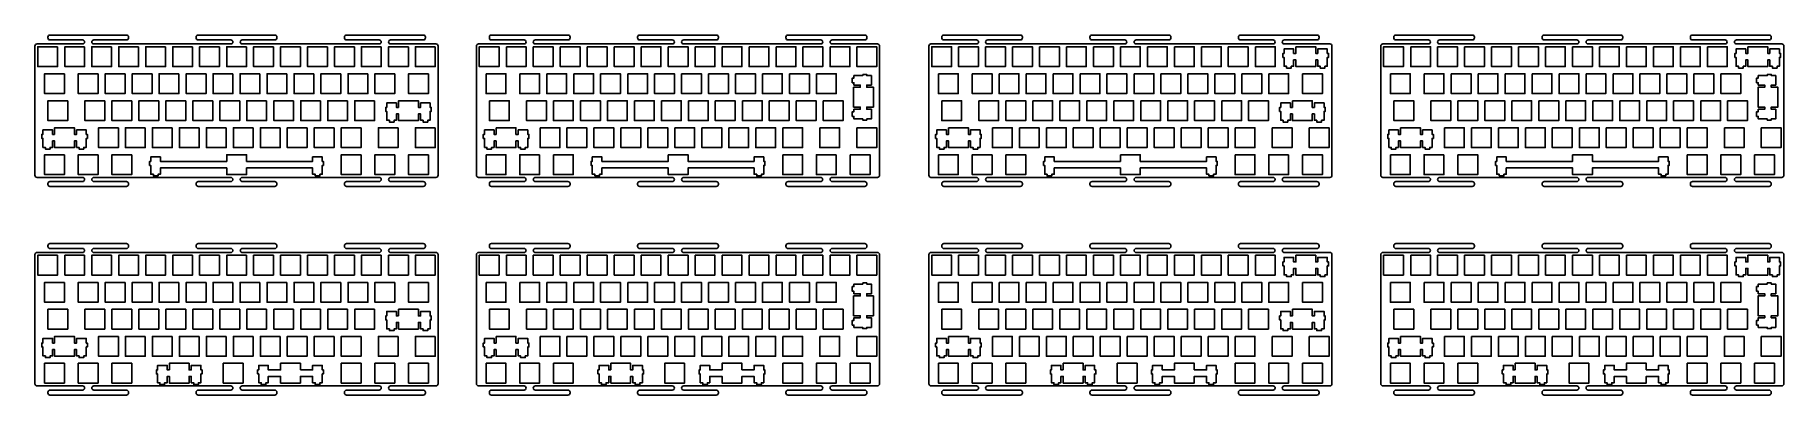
# Model space of a CAD drawing. Extents: x -303 to 932, y -145 to 109.
import ezdxf

# ---------------------------------------------------------------- set-up
doc = ezdxf.new("R2010")
doc.units = 0
doc.header["$MEASUREMENT"] = 0

msp = doc.modelspace()

# ---------------------------------------------------------------- linework, layer by layer
at = {"linetype": 'Continuous'}
for points in [[(-303.2, 55.8), (-303.2, 10.7), (-303.2, 10.2, 0.414214), (-301.7, 8.7), (-269.6, 8.7, -0.399638), (-268.1, 7.2, -0.399638), (-269.6, 5.8), (-292.6, 5.8, 0.414214), (-294.1, 4.3), (-294.1, 3.8, 0.414214), (-292.6, 2.3), (-265.6, 2.3), (-238.6, 2.3, 0.414214), (-237.1, 3.8), (-237.1, 4.3, 0.414214), (-238.6, 5.8), (-261.6, 5.8, -0.399638), (-263.1, 7.2, -0.399638), (-261.6, 8.7), (-164.9, 8.7, -0.399638), (-163.4, 7.2, -0.399638), (-164.9, 5.8), (-187.9, 5.8, 0.414214), (-189.4, 4.3), (-189.4, 3.8, 0.414214), (-187.9, 2.3), (-160.8, 2.3), (-133.8, 2.3, 0.414214), (-132.3, 3.8), (-132.3, 4.3, 0.414214), (-133.8, 5.8), (-156.8, 5.8, -0.399638), (-158.3, 7.2, -0.399638), (-156.8, 8.7), (-60.1, 8.7, -0.399638), (-58.6, 7.2, -0.399638), (-60.1, 5.8), (-83.1, 5.8, 0.414214), (-84.6, 4.3), (-84.6, 3.8, 0.414214), (-83.1, 2.3), (-56.1, 2.3), (-29, 2.3, 0.414214), (-27.5, 3.8), (-27.5, 4.3, 0.414214), (-29, 5.8), (-52, 5.8, -0.399638), (-53.5, 7.2, -0.399638), (-52, 8.7), (-20, 8.7, 0.414214), (-18.5, 10.2), (-18.5, 55.8), (-18.5, 101.4, 0.414214), (-20, 102.9), (-52, 102.9, -0.399638), (-53.5, 104.3, -0.399638), (-52, 105.7), (-29, 105.7, 0.414214), (-27.5, 107.2), (-27.5, 107.7, 0.414214), (-29, 109.2), (-56.1, 109.2), (-83.1, 109.2, 0.414214), (-84.6, 107.7), (-84.6, 107.2, 0.414214), (-83.1, 105.7), (-60.1, 105.7, -0.399638), (-58.6, 104.3, -0.399638), (-60.1, 102.9), (-156.8, 102.9, -0.399638), (-158.3, 104.3, -0.399638), (-156.8, 105.7), (-133.8, 105.7, 0.414214), (-132.3, 107.2), (-132.3, 107.7, 0.414214), (-133.8, 109.2), (-160.8, 109.2), (-187.9, 109.2, 0.414214), (-189.4, 107.7), (-189.4, 107.2, 0.414214), (-187.9, 105.7), (-164.9, 105.7, -0.399638), (-163.4, 104.3, -0.399638), (-164.9, 102.9), (-261.6, 102.9, -0.399638), (-263.1, 104.3, -0.399638), (-261.6, 105.7), (-238.6, 105.7, 0.414214), (-237.1, 107.2), (-237.1, 107.7, 0.414214), (-238.6, 109.2), (-265.6, 109.2), (-292.6, 109.2, 0.414214), (-294.1, 107.7), (-294.1, 107.2, 0.414214), (-292.6, 105.7), (-269.6, 105.7, -0.399638), (-268.1, 104.3, -0.399638), (-269.6, 102.9), (-301.7, 102.9, 0.414214), (-303.2, 101.4), (-303.2, 100.9)], [(8.6, 55.8), (8.6, 10.7), (8.6, 10.2, 0.414214), (10.1, 8.7), (42.2, 8.7, -0.399638), (43.7, 7.2, -0.399638), (42.2, 5.8), (19.2, 5.8, 0.414214), (17.7, 4.3), (17.7, 3.8, 0.414214), (19.2, 2.3), (46.2, 2.3), (73.2, 2.3, 0.414214), (74.7, 3.8), (74.7, 4.3, 0.414214), (73.2, 5.8), (50.2, 5.8, -0.399638), (48.7, 7.2, -0.399638), (50.2, 8.7), (146.9, 8.7, -0.399638), (148.4, 7.2, -0.399638), (146.9, 5.8), (123.9, 5.8, 0.414214), (122.4, 4.3), (122.4, 3.8, 0.414214), (123.9, 2.3), (151, 2.3), (178, 2.3, 0.414214), (179.5, 3.8), (179.5, 4.3, 0.414214), (178, 5.8), (155, 5.8, -0.399638), (153.5, 7.2, -0.399638), (155, 8.7), (251.7, 8.7, -0.399638), (253.2, 7.2, -0.399638), (251.7, 5.8), (228.7, 5.8, 0.414214), (227.2, 4.3), (227.2, 3.8, 0.414214), (228.7, 2.3), (255.7, 2.3), (282.8, 2.3, 0.414214), (284.3, 3.8), (284.3, 4.3, 0.414214), (282.8, 5.8), (259.8, 5.8, -0.399638), (258.3, 7.2, -0.399638), (259.8, 8.7), (291.8, 8.7, 0.414214), (293.3, 10.2), (293.3, 55.8), (293.3, 101.4, 0.414214), (291.8, 102.9), (259.8, 102.9, -0.399638), (258.3, 104.3, -0.399638), (259.8, 105.7), (282.8, 105.7, 0.414214), (284.3, 107.2), (284.3, 107.7, 0.414214), (282.8, 109.2), (255.7, 109.2), (228.7, 109.2, 0.414214), (227.2, 107.7), (227.2, 107.2, 0.414214), (228.7, 105.7), (251.7, 105.7, -0.399638), (253.2, 104.3, -0.399638), (251.7, 102.9), (155, 102.9, -0.399638), (153.5, 104.3, -0.399638), (155, 105.7), (178, 105.7, 0.414214), (179.5, 107.2), (179.5, 107.7, 0.414214), (178, 109.2), (151, 109.2), (123.9, 109.2, 0.414214), (122.4, 107.7), (122.4, 107.2, 0.414214), (123.9, 105.7), (146.9, 105.7, -0.399638), (148.4, 104.3, -0.399638), (146.9, 102.9), (50.2, 102.9, -0.399638), (48.7, 104.3, -0.399638), (50.2, 105.7), (73.2, 105.7, 0.414214), (74.7, 107.2), (74.7, 107.7, 0.414214), (73.2, 109.2), (46.2, 109.2), (19.2, 109.2, 0.414214), (17.7, 107.7), (17.7, 107.2, 0.414214), (19.2, 105.7), (42.2, 105.7, -0.399638), (43.7, 104.3, -0.399638), (42.2, 102.9), (10.1, 102.9, 0.414214), (8.6, 101.4), (8.6, 100.9)], [(328.1, 55.8), (328.1, 10.7), (328.1, 10.2, 0.414214), (329.6, 8.7), (361.7, 8.7, -0.399638), (363.2, 7.2, -0.399638), (361.7, 5.8), (338.7, 5.8, 0.414214), (337.2, 4.3), (337.2, 3.8, 0.414214), (338.7, 2.3), (365.7, 2.3), (392.7, 2.3, 0.414214), (394.2, 3.8), (394.2, 4.3, 0.414214), (392.7, 5.8), (369.7, 5.8, -0.399638), (368.2, 7.2, -0.399638), (369.7, 8.7), (466.4, 8.7, -0.399638), (467.9, 7.2, -0.399638), (466.4, 5.8), (443.4, 5.8, 0.414214), (441.9, 4.3), (441.9, 3.8, 0.414214), (443.4, 2.3), (470.4, 2.3), (497.5, 2.3, 0.414214), (499, 3.8), (499, 4.3, 0.414214), (497.5, 5.8), (474.5, 5.8, -0.399638), (473, 7.2, -0.399638), (474.5, 8.7), (571.2, 8.7, -0.399638), (572.7, 7.2, -0.399638), (571.2, 5.8), (548.2, 5.8, 0.414214), (546.7, 4.3), (546.7, 3.8, 0.414214), (548.2, 2.3), (575.2, 2.3), (602.2, 2.3, 0.414214), (603.7, 3.8), (603.7, 4.3, 0.414214), (602.2, 5.8), (579.2, 5.8, -0.399638), (577.7, 7.2, -0.399638), (579.2, 8.7), (611.3, 8.7, 0.414214), (612.8, 10.2), (612.8, 55.8), (612.8, 101.4, 0.414214), (611.3, 102.9), (579.2, 102.9, -0.399638), (577.7, 104.3, -0.399638), (579.2, 105.7), (602.2, 105.7, 0.414214), (603.7, 107.2), (603.7, 107.7, 0.414214), (602.2, 109.2), (575.2, 109.2), (548.2, 109.2, 0.414214), (546.7, 107.7), (546.7, 107.2, 0.414214), (548.2, 105.7), (571.2, 105.7, -0.399638), (572.7, 104.3, -0.399638), (571.2, 102.9), (474.5, 102.9, -0.399638), (473, 104.3, -0.399638), (474.5, 105.7), (497.5, 105.7, 0.414214), (499, 107.2), (499, 107.7, 0.414214), (497.5, 109.2), (470.4, 109.2), (443.4, 109.2, 0.414214), (441.9, 107.7), (441.9, 107.2, 0.414214), (443.4, 105.7), (466.4, 105.7, -0.399638), (467.9, 104.3, -0.399638), (466.4, 102.9), (369.7, 102.9, -0.399638), (368.2, 104.3, -0.399638), (369.7, 105.7), (392.7, 105.7, 0.414214), (394.2, 107.2), (394.2, 107.7, 0.414214), (392.7, 109.2), (365.7, 109.2), (338.7, 109.2, 0.414214), (337.2, 107.7), (337.2, 107.2, 0.414214), (338.7, 105.7), (361.7, 105.7, -0.399638), (363.2, 104.3, -0.399638), (361.7, 102.9), (329.6, 102.9, 0.414214), (328.1, 101.4), (328.1, 100.9)], [(647.3, 55.8), (647.3, 10.7), (647.3, 10.2, 0.414214), (648.8, 8.7), (680.9, 8.7, -0.399638), (682.4, 7.2, -0.399638), (680.9, 5.8), (657.9, 5.8, 0.414214), (656.4, 4.3), (656.4, 3.8, 0.414214), (657.9, 2.3), (684.9, 2.3), (711.9, 2.3, 0.414214), (713.4, 3.8), (713.4, 4.3, 0.414214), (711.9, 5.8), (688.9, 5.8, -0.399638), (687.4, 7.2, -0.399638), (688.9, 8.7), (785.7, 8.7, -0.399638), (787.2, 7.2, -0.399638), (785.7, 5.8), (762.7, 5.8, 0.414214), (761.2, 4.3), (761.2, 3.8, 0.414214), (762.7, 2.3), (789.7, 2.3), (816.7, 2.3, 0.414214), (818.2, 3.8), (818.2, 4.3, 0.414214), (816.7, 5.8), (793.7, 5.8, -0.399638), (792.2, 7.2, -0.399638), (793.7, 8.7), (890.4, 8.7, -0.399638), (891.9, 7.2, -0.399638), (890.4, 5.8), (867.4, 5.8, 0.414214), (865.9, 4.3), (865.9, 3.8, 0.414214), (867.4, 2.3), (894.5, 2.3), (921.5, 2.3, 0.414214), (923, 3.8), (923, 4.3, 0.414214), (921.5, 5.8), (898.5, 5.8, -0.399638), (897, 7.2, -0.399638), (898.5, 8.7), (930.5, 8.7, 0.414214), (932, 10.2), (932, 55.8), (932, 101.4, 0.414214), (930.5, 102.9), (898.5, 102.9, -0.399638), (897, 104.3, -0.399638), (898.5, 105.7), (921.5, 105.7, 0.414214), (923, 107.2), (923, 107.7, 0.414214), (921.5, 109.2), (894.5, 109.2), (867.4, 109.2, 0.414214), (865.9, 107.7), (865.9, 107.2, 0.414214), (867.4, 105.7), (890.4, 105.7, -0.399638), (891.9, 104.3, -0.399638), (890.4, 102.9), (793.7, 102.9, -0.399638), (792.2, 104.3, -0.399638), (793.7, 105.7), (816.7, 105.7, 0.414214), (818.2, 107.2), (818.2, 107.7, 0.414214), (816.7, 109.2), (789.7, 109.2), (762.7, 109.2, 0.414214), (761.2, 107.7), (761.2, 107.2, 0.414214), (762.7, 105.7), (785.7, 105.7, -0.399638), (787.2, 104.3, -0.399638), (785.7, 102.9), (688.9, 102.9, -0.399638), (687.4, 104.3, -0.399638), (688.9, 105.7), (711.9, 105.7, 0.414214), (713.4, 107.2), (713.4, 107.7, 0.414214), (711.9, 109.2), (684.9, 109.2), (657.9, 109.2, 0.414214), (656.4, 107.7), (656.4, 107.2, 0.414214), (657.9, 105.7), (680.9, 105.7, -0.399638), (682.4, 104.3, -0.399638), (680.9, 102.9), (648.8, 102.9, 0.414214), (647.3, 101.4), (647.3, 100.9)], [(-303.2, -91.4), (-303.2, -136.5), (-303.2, -137, 0.414214), (-301.7, -138.5), (-269.6, -138.5, -0.399638), (-268.1, -140, -0.399638), (-269.6, -141.4), (-292.6, -141.4, 0.414214), (-294.1, -142.9), (-294.1, -143.4, 0.414214), (-292.6, -144.9), (-265.6, -144.9), (-238.6, -144.9, 0.414214), (-237.1, -143.4), (-237.1, -142.9, 0.414214), (-238.6, -141.4), (-261.6, -141.4, -0.399638), (-263.1, -140, -0.399638), (-261.6, -138.5), (-164.9, -138.5, -0.399638), (-163.4, -140, -0.399638), (-164.9, -141.4), (-187.9, -141.4, 0.414214), (-189.4, -142.9), (-189.4, -143.4, 0.414214), (-187.9, -144.9), (-160.8, -144.9), (-133.8, -144.9, 0.414214), (-132.3, -143.4), (-132.3, -142.9, 0.414214), (-133.8, -141.4), (-156.8, -141.4, -0.399638), (-158.3, -140, -0.399638), (-156.8, -138.5), (-60.1, -138.5, -0.399638), (-58.6, -140, -0.399638), (-60.1, -141.4), (-83.1, -141.4, 0.414214), (-84.6, -142.9), (-84.6, -143.4, 0.414214), (-83.1, -144.9), (-56.1, -144.9), (-29, -144.9, 0.414214), (-27.5, -143.4), (-27.5, -142.9, 0.414214), (-29, -141.4), (-52, -141.4, -0.399638), (-53.5, -140, -0.399638), (-52, -138.5), (-20, -138.5, 0.414214), (-18.5, -137), (-18.5, -91.4), (-18.5, -45.8, 0.414214), (-20, -44.3), (-52, -44.3, -0.399638), (-53.5, -42.9, -0.399638), (-52, -41.5), (-29, -41.5, 0.414214), (-27.5, -40), (-27.5, -39.5, 0.414214), (-29, -38), (-56.1, -38), (-83.1, -38, 0.414214), (-84.6, -39.5), (-84.6, -40, 0.414214), (-83.1, -41.5), (-60.1, -41.5, -0.399638), (-58.6, -42.9, -0.399638), (-60.1, -44.3), (-156.8, -44.3, -0.399638), (-158.3, -42.9, -0.399638), (-156.8, -41.5), (-133.8, -41.5, 0.414214), (-132.3, -40), (-132.3, -39.5, 0.414214), (-133.8, -38), (-160.8, -38), (-187.9, -38, 0.414214), (-189.4, -39.5), (-189.4, -40, 0.414214), (-187.9, -41.5), (-164.9, -41.5, -0.399638), (-163.4, -42.9, -0.399638), (-164.9, -44.3), (-261.6, -44.3, -0.399638), (-263.1, -42.9, -0.399638), (-261.6, -41.5), (-238.6, -41.5, 0.414214), (-237.1, -40), (-237.1, -39.5, 0.414214), (-238.6, -38), (-265.6, -38), (-292.6, -38, 0.414214), (-294.1, -39.5), (-294.1, -40, 0.414214), (-292.6, -41.5), (-269.6, -41.5, -0.399638), (-268.1, -42.9, -0.399638), (-269.6, -44.3), (-301.7, -44.3, 0.414214), (-303.2, -45.8), (-303.2, -46.3)], [(8.6, -91.4), (8.6, -136.5), (8.6, -137, 0.414214), (10.1, -138.5), (42.2, -138.5, -0.399638), (43.7, -140, -0.399638), (42.2, -141.4), (19.2, -141.4, 0.414214), (17.7, -142.9), (17.7, -143.4, 0.414214), (19.2, -144.9), (46.2, -144.9), (73.2, -144.9, 0.414214), (74.7, -143.4), (74.7, -142.9, 0.414214), (73.2, -141.4), (50.2, -141.4, -0.399638), (48.7, -140, -0.399638), (50.2, -138.5), (146.9, -138.5, -0.399638), (148.4, -140, -0.399638), (146.9, -141.4), (123.9, -141.4, 0.414214), (122.4, -142.9), (122.4, -143.4, 0.414214), (123.9, -144.9), (151, -144.9), (178, -144.9, 0.414214), (179.5, -143.4), (179.5, -142.9, 0.414214), (178, -141.4), (155, -141.4, -0.399638), (153.5, -140, -0.399638), (155, -138.5), (251.7, -138.5, -0.399638), (253.2, -140, -0.399638), (251.7, -141.4), (228.7, -141.4, 0.414214), (227.2, -142.9), (227.2, -143.4, 0.414214), (228.7, -144.9), (255.7, -144.9), (282.8, -144.9, 0.414214), (284.3, -143.4), (284.3, -142.9, 0.414214), (282.8, -141.4), (259.8, -141.4, -0.399638), (258.3, -140, -0.399638), (259.8, -138.5), (291.8, -138.5, 0.414214), (293.3, -137), (293.3, -91.4), (293.3, -45.8, 0.414214), (291.8, -44.3), (259.8, -44.3, -0.399638), (258.3, -42.9, -0.399638), (259.8, -41.5), (282.8, -41.5, 0.414214), (284.3, -40), (284.3, -39.5, 0.414214), (282.8, -38), (255.7, -38), (228.7, -38, 0.414214), (227.2, -39.5), (227.2, -40, 0.414214), (228.7, -41.5), (251.7, -41.5, -0.399638), (253.2, -42.9, -0.399638), (251.7, -44.3), (155, -44.3, -0.399638), (153.5, -42.9, -0.399638), (155, -41.5), (178, -41.5, 0.414214), (179.5, -40), (179.5, -39.5, 0.414214), (178, -38), (151, -38), (123.9, -38, 0.414214), (122.4, -39.5), (122.4, -40, 0.414214), (123.9, -41.5), (146.9, -41.5, -0.399638), (148.4, -42.9, -0.399638), (146.9, -44.3), (50.2, -44.3, -0.399638), (48.7, -42.9, -0.399638), (50.2, -41.5), (73.2, -41.5, 0.414214), (74.7, -40), (74.7, -39.5, 0.414214), (73.2, -38), (46.2, -38), (19.2, -38, 0.414214), (17.7, -39.5), (17.7, -40, 0.414214), (19.2, -41.5), (42.2, -41.5, -0.399638), (43.7, -42.9, -0.399638), (42.2, -44.3), (10.1, -44.3, 0.414214), (8.6, -45.8), (8.6, -46.3)], [(328.1, -91.4), (328.1, -136.5), (328.1, -137, 0.414214), (329.6, -138.5), (361.7, -138.5, -0.399638), (363.2, -140, -0.399638), (361.7, -141.4), (338.7, -141.4, 0.414214), (337.2, -142.9), (337.2, -143.4, 0.414214), (338.7, -144.9), (365.7, -144.9), (392.7, -144.9, 0.414214), (394.2, -143.4), (394.2, -142.9, 0.414214), (392.7, -141.4), (369.7, -141.4, -0.399638), (368.2, -140, -0.399638), (369.7, -138.5), (466.4, -138.5, -0.399638), (467.9, -140, -0.399638), (466.4, -141.4), (443.4, -141.4, 0.414214), (441.9, -142.9), (441.9, -143.4, 0.414214), (443.4, -144.9), (470.4, -144.9), (497.5, -144.9, 0.414214), (499, -143.4), (499, -142.9, 0.414214), (497.5, -141.4), (474.5, -141.4, -0.399638), (473, -140, -0.399638), (474.5, -138.5), (571.2, -138.5, -0.399638), (572.7, -140, -0.399638), (571.2, -141.4), (548.2, -141.4, 0.414214), (546.7, -142.9), (546.7, -143.4, 0.414214), (548.2, -144.9), (575.2, -144.9), (602.2, -144.9, 0.414214), (603.7, -143.4), (603.7, -142.9, 0.414214), (602.2, -141.4), (579.2, -141.4, -0.399638), (577.7, -140, -0.399638), (579.2, -138.5), (611.3, -138.5, 0.414214), (612.8, -137), (612.8, -91.4), (612.8, -45.8, 0.414214), (611.3, -44.3), (579.2, -44.3, -0.399638), (577.7, -42.9, -0.399638), (579.2, -41.5), (602.2, -41.5, 0.414214), (603.7, -40), (603.7, -39.5, 0.414214), (602.2, -38), (575.2, -38), (548.2, -38, 0.414214), (546.7, -39.5), (546.7, -40, 0.414214), (548.2, -41.5), (571.2, -41.5, -0.399638), (572.7, -42.9, -0.399638), (571.2, -44.3), (474.5, -44.3, -0.399638), (473, -42.9, -0.399638), (474.5, -41.5), (497.5, -41.5, 0.414214), (499, -40), (499, -39.5, 0.414214), (497.5, -38), (470.4, -38), (443.4, -38, 0.414214), (441.9, -39.5), (441.9, -40, 0.414214), (443.4, -41.5), (466.4, -41.5, -0.399638), (467.9, -42.9, -0.399638), (466.4, -44.3), (369.7, -44.3, -0.399638), (368.2, -42.9, -0.399638), (369.7, -41.5), (392.7, -41.5, 0.414214), (394.2, -40), (394.2, -39.5, 0.414214), (392.7, -38), (365.7, -38), (338.7, -38, 0.414214), (337.2, -39.5), (337.2, -40, 0.414214), (338.7, -41.5), (361.7, -41.5, -0.399638), (363.2, -42.9, -0.399638), (361.7, -44.3), (329.6, -44.3, 0.414214), (328.1, -45.8), (328.1, -46.3)], [(647.3, -91.4), (647.3, -136.5), (647.3, -137, 0.414214), (648.8, -138.5), (680.9, -138.5, -0.399638), (682.4, -140, -0.399638), (680.9, -141.4), (657.9, -141.4, 0.414214), (656.4, -142.9), (656.4, -143.4, 0.414214), (657.9, -144.9), (684.9, -144.9), (711.9, -144.9, 0.414214), (713.4, -143.4), (713.4, -142.9, 0.414214), (711.9, -141.4), (688.9, -141.4, -0.399638), (687.4, -140, -0.399638), (688.9, -138.5), (785.7, -138.5, -0.399638), (787.2, -140, -0.399638), (785.7, -141.4), (762.7, -141.4, 0.414214), (761.2, -142.9), (761.2, -143.4, 0.414214), (762.7, -144.9), (789.7, -144.9), (816.7, -144.9, 0.414214), (818.2, -143.4), (818.2, -142.9, 0.414214), (816.7, -141.4), (793.7, -141.4, -0.399638), (792.2, -140, -0.399638), (793.7, -138.5), (890.4, -138.5, -0.399638), (891.9, -140, -0.399638), (890.4, -141.4), (867.4, -141.4, 0.414214), (865.9, -142.9), (865.9, -143.4, 0.414214), (867.4, -144.9), (894.5, -144.9), (921.5, -144.9, 0.414214), (923, -143.4), (923, -142.9, 0.414214), (921.5, -141.4), (898.5, -141.4, -0.399638), (897, -140, -0.399638), (898.5, -138.5), (930.5, -138.5, 0.414214), (932, -137), (932, -91.4), (932, -45.8, 0.414214), (930.5, -44.3), (898.5, -44.3, -0.399638), (897, -42.9, -0.399638), (898.5, -41.5), (921.5, -41.5, 0.414214), (923, -40), (923, -39.5, 0.414214), (921.5, -38), (894.5, -38), (867.4, -38, 0.414214), (865.9, -39.5), (865.9, -40, 0.414214), (867.4, -41.5), (890.4, -41.5, -0.399638), (891.9, -42.9, -0.399638), (890.4, -44.3), (793.7, -44.3, -0.399638), (792.2, -42.9, -0.399638), (793.7, -41.5), (816.7, -41.5, 0.414214), (818.2, -40), (818.2, -39.5, 0.414214), (816.7, -38), (789.7, -38), (762.7, -38, 0.414214), (761.2, -39.5), (761.2, -40, 0.414214), (762.7, -41.5), (785.7, -41.5, -0.399638), (787.2, -42.9, -0.399638), (785.7, -44.3), (688.9, -44.3, -0.399638), (687.4, -42.9, -0.399638), (688.9, -41.5), (711.9, -41.5, 0.414214), (713.4, -40), (713.4, -39.5, 0.414214), (711.9, -38), (684.9, -38), (657.9, -38, 0.414214), (656.4, -39.5), (656.4, -40, 0.414214), (657.9, -41.5), (680.9, -41.5, -0.399638), (682.4, -42.9, -0.399638), (680.9, -44.3), (648.8, -44.3, 0.414214), (647.3, -45.8), (647.3, -46.3)]]:
    msp.add_lwpolyline(points, format="xyb", close=True, dxfattribs=at)
at = {"color": 0}
for points in [[(-287.2, 100.9), (-287.2, 86.9), (-301.2, 86.9), (-301.2, 100.9)], [(-268.1, 100.9), (-268.1, 86.9), (-282.1, 86.9), (-282.1, 100.9)], [(-249.1, 100.9), (-249.1, 86.9), (-263.1, 86.9), (-263.1, 100.9)], [(-230, 100.9), (-230, 86.9), (-244, 86.9), (-244, 100.9)], [(-211, 100.9), (-211, 86.9), (-225, 86.9), (-225, 100.9)], [(-191.9, 100.9), (-191.9, 86.9), (-205.9, 86.9), (-205.9, 100.9)], [(-172.9, 100.9), (-172.9, 86.9), (-186.9, 86.9), (-186.9, 100.9)], [(-153.8, 100.9), (-153.8, 86.9), (-167.8, 86.9), (-167.8, 100.9)], [(-134.8, 100.9), (-134.8, 86.9), (-148.8, 86.9), (-148.8, 100.9)], [(-115.7, 100.9), (-115.7, 86.9), (-129.7, 86.9), (-129.7, 100.9)], [(-96.7, 100.9), (-96.7, 86.9), (-110.7, 86.9), (-110.7, 100.9)], [(-77.6, 100.9), (-77.6, 86.9), (-91.6, 86.9), (-91.6, 100.9)], [(-58.6, 100.9), (-58.6, 86.9), (-72.6, 86.9), (-72.6, 100.9)], [(-39.5, 100.9), (-39.5, 86.9), (-53.5, 86.9), (-53.5, 100.9)], [(-20.5, 100.9), (-20.5, 86.9), (-34.5, 86.9), (-34.5, 100.9)], [(24.6, 100.9), (24.6, 86.9), (10.6, 86.9), (10.6, 100.9)], [(10.6, 100.9), (24.6, 100.9), (24.6, 86.9), (10.6, 86.9)], [(29.7, 100.9), (43.7, 100.9), (43.7, 86.9), (29.7, 86.9)], [(48.7, 100.9), (62.7, 100.9), (62.7, 86.9), (48.7, 86.9)], [(67.8, 100.9), (81.8, 100.9), (81.8, 86.9), (67.8, 86.9)], [(86.8, 100.9), (100.8, 100.9), (100.8, 86.9), (86.8, 86.9)], [(105.9, 100.9), (119.9, 100.9), (119.9, 86.9), (105.9, 86.9)], [(124.9, 100.9), (138.9, 100.9), (138.9, 86.9), (124.9, 86.9)], [(144, 100.9), (158, 100.9), (158, 86.9), (144, 86.9)], [(163, 100.9), (177, 100.9), (177, 86.9), (163, 86.9)], [(182.1, 100.9), (196.1, 100.9), (196.1, 86.9), (182.1, 86.9)], [(201.1, 100.9), (215.1, 100.9), (215.1, 86.9), (201.1, 86.9)], [(220.2, 100.9), (234.2, 100.9), (234.2, 86.9), (220.2, 86.9)], [(239.2, 100.9), (253.2, 100.9), (253.2, 86.9), (239.2, 86.9)], [(258.3, 100.9), (272.3, 100.9), (272.3, 86.9), (258.3, 86.9)], [(277.3, 100.9), (291.3, 100.9), (291.3, 86.9), (277.3, 86.9)], [(344.1, 100.9), (344.1, 86.9), (330.1, 86.9), (330.1, 100.9)], [(330.1, 100.9), (344.1, 100.9), (344.1, 86.9), (330.1, 86.9)], [(349.1, 100.9), (363.1, 100.9), (363.1, 86.9), (349.1, 86.9)], [(368.2, 100.9), (382.2, 100.9), (382.2, 86.9), (368.2, 86.9)], [(387.2, 100.9), (401.2, 100.9), (401.2, 86.9), (387.2, 86.9)], [(406.3, 100.9), (420.3, 100.9), (420.3, 86.9), (406.3, 86.9)], [(425.3, 100.9), (439.3, 100.9), (439.3, 86.9), (425.3, 86.9)], [(444.4, 100.9), (458.4, 100.9), (458.4, 86.9), (444.4, 86.9)], [(463.4, 100.9), (477.4, 100.9), (477.4, 86.9), (463.4, 86.9)], [(482.5, 100.9), (496.5, 100.9), (496.5, 86.9), (482.5, 86.9)], [(501.5, 100.9), (515.5, 100.9), (515.5, 86.9), (501.5, 86.9)], [(520.6, 100.9), (534.6, 100.9), (534.6, 86.9), (520.6, 86.9)], [(539.6, 100.9), (553.6, 100.9), (553.6, 86.9), (539.6, 86.9)], [(558.7, 100.9), (572.7, 100.9), (572.7, 86.9), (558.7, 86.9)], [(587.3, 100.9), (587.3, 96.2), (585.7, 96.2), (585.7, 99.4), (579, 99.4), (579, 96.2), (578.2, 96.2), (578.2, 93.4), (579, 93.4), (579, 87.1), (580.7, 87.1), (580.7, 85.9), (584, 85.9), (584, 87.1), (585.7, 87.1), (585.7, 91.6), (587.3, 91.6), (587.3, 86.9), (601.3, 86.9), (601.3, 91.6), (602.8, 91.6), (602.8, 87.1), (604.5, 87.1), (604.5, 85.9), (607.8, 85.9), (607.8, 87.1), (609.5, 87.1), (609.5, 93.4), (610.4, 93.4), (610.4, 96.2), (609.5, 96.2), (609.5, 99.4), (602.8, 99.4), (602.8, 96.2), (601.3, 96.2), (601.3, 100.9)], [(663.3, 100.9), (663.3, 86.9), (649.3, 86.9), (649.3, 100.9)], [(649.3, 100.9), (663.3, 100.9), (663.3, 86.9), (649.3, 86.9)], [(668.4, 100.9), (682.4, 100.9), (682.4, 86.9), (668.4, 86.9)], [(687.4, 100.9), (701.4, 100.9), (701.4, 86.9), (687.4, 86.9)], [(706.5, 100.9), (720.5, 100.9), (720.5, 86.9), (706.5, 86.9)], [(725.5, 100.9), (739.5, 100.9), (739.5, 86.9), (725.5, 86.9)], [(744.6, 100.9), (758.6, 100.9), (758.6, 86.9), (744.6, 86.9)], [(763.6, 100.9), (777.6, 100.9), (777.6, 86.9), (763.6, 86.9)], [(782.7, 100.9), (796.7, 100.9), (796.7, 86.9), (782.7, 86.9)], [(801.7, 100.9), (815.7, 100.9), (815.7, 86.9), (801.7, 86.9)], [(820.8, 100.9), (834.8, 100.9), (834.8, 86.9), (820.8, 86.9)], [(839.8, 100.9), (853.8, 100.9), (853.8, 86.9), (839.8, 86.9)], [(858.9, 100.9), (872.9, 100.9), (872.9, 86.9), (858.9, 86.9)], [(877.9, 100.9), (891.9, 100.9), (891.9, 86.9), (877.9, 86.9)], [(906.5, 100.9), (906.5, 96.2), (905, 96.2), (905, 99.4), (898.2, 99.4), (898.2, 96.2), (897.4, 96.2), (897.4, 93.4), (898.2, 93.4), (898.2, 87.1), (900, 87.1), (900, 85.9), (903.3, 85.9), (903.3, 87.1), (905, 87.1), (905, 91.6), (906.5, 91.6), (906.5, 86.9), (920.5, 86.9), (920.5, 91.6), (922, 91.6), (922, 87.1), (923.8, 87.1), (923.8, 85.9), (927.1, 85.9), (927.1, 87.1), (928.8, 87.1), (928.8, 93.4), (929.6, 93.4), (929.6, 96.2), (928.8, 96.2), (928.8, 99.4), (922, 99.4), (922, 96.2), (920.5, 96.2), (920.5, 100.9)], [(-282.4, 81.8), (-282.4, 67.8), (-296.4, 67.8), (-296.4, 81.8)], [(-258.6, 81.8), (-258.6, 67.8), (-272.6, 67.8), (-272.6, 81.8)], [(-239.6, 81.8), (-239.6, 67.8), (-253.6, 67.8), (-253.6, 81.8)], [(-220.5, 81.8), (-220.5, 67.8), (-234.5, 67.8), (-234.5, 81.8)], [(-201.5, 81.8), (-201.5, 67.8), (-215.5, 67.8), (-215.5, 81.8)], [(-182.4, 81.8), (-182.4, 67.8), (-196.4, 67.8), (-196.4, 81.8)], [(-163.4, 81.8), (-163.4, 67.8), (-177.4, 67.8), (-177.4, 81.8)], [(-144.3, 81.8), (-144.3, 67.8), (-158.3, 67.8), (-158.3, 81.8)], [(-125.3, 81.8), (-125.3, 67.8), (-139.3, 67.8), (-139.3, 81.8)], [(-106.2, 81.8), (-106.2, 67.8), (-120.2, 67.8), (-120.2, 81.8)], [(-87.2, 81.8), (-87.2, 67.8), (-101.2, 67.8), (-101.2, 81.8)], [(-68.1, 81.8), (-68.1, 67.8), (-82.1, 67.8), (-82.1, 81.8)], [(-49.1, 81.8), (-49.1, 67.8), (-63.1, 67.8), (-63.1, 81.8)], [(-25.3, 81.8), (-25.3, 67.8), (-39.3, 67.8), (-39.3, 81.8)], [(15.4, 81.8), (29.4, 81.8), (29.4, 67.8), (15.4, 67.8)], [(39.2, 81.8), (53.2, 81.8), (53.2, 67.8), (39.2, 67.8)], [(58.2, 81.8), (72.2, 81.8), (72.2, 67.8), (58.2, 67.8)], [(77.3, 81.8), (91.3, 81.8), (91.3, 67.8), (77.3, 67.8)], [(96.3, 81.8), (110.3, 81.8), (110.3, 67.8), (96.3, 67.8)], [(115.4, 81.8), (129.4, 81.8), (129.4, 67.8), (115.4, 67.8)], [(134.4, 81.8), (148.4, 81.8), (148.4, 67.8), (134.4, 67.8)], [(153.5, 81.8), (167.5, 81.8), (167.5, 67.8), (153.5, 67.8)], [(172.5, 81.8), (186.5, 81.8), (186.5, 67.8), (172.5, 67.8)], [(191.6, 81.8), (205.6, 81.8), (205.6, 67.8), (191.6, 67.8)], [(210.6, 81.8), (224.6, 81.8), (224.6, 67.8), (210.6, 67.8)], [(229.7, 81.8), (243.7, 81.8), (243.7, 67.8), (229.7, 67.8)], [(248.7, 81.8), (262.7, 81.8), (262.7, 67.8), (248.7, 67.8)], [(281.4, 81.4), (281.4, 80.6), (275.2, 80.6), (275.2, 78.8), (274, 78.8), (274, 75.5), (275.2, 75.5), (275.2, 73.8), (279.6, 73.8), (279.6, 72.3), (274.9, 72.3), (274.9, 58.3), (279.6, 58.3), (279.6, 56.8), (275.2, 56.8), (275.2, 55), (274, 55), (274, 51.7), (275.2, 51.7), (275.2, 50), (281.4, 50), (281.4, 49.2), (284.2, 49.2), (284.2, 50), (287.5, 50), (287.5, 56.8), (284.2, 56.8), (284.2, 58.3), (288.9, 58.3), (288.9, 72.3), (284.2, 72.3), (284.2, 73.8), (287.5, 73.8), (287.5, 80.6), (284.2, 80.6), (284.2, 81.4)], [(334.9, 81.8), (348.9, 81.8), (348.9, 67.8), (334.9, 67.8)], [(358.7, 81.8), (372.7, 81.8), (372.7, 67.8), (358.7, 67.8)], [(377.7, 81.8), (391.7, 81.8), (391.7, 67.8), (377.7, 67.8)], [(396.8, 81.8), (410.8, 81.8), (410.8, 67.8), (396.8, 67.8)], [(415.8, 81.8), (429.8, 81.8), (429.8, 67.8), (415.8, 67.8)], [(434.9, 81.8), (448.9, 81.8), (448.9, 67.8), (434.9, 67.8)], [(453.9, 81.8), (467.9, 81.8), (467.9, 67.8), (453.9, 67.8)], [(473, 81.8), (487, 81.8), (487, 67.8), (473, 67.8)], [(492, 81.8), (506, 81.8), (506, 67.8), (492, 67.8)], [(511.1, 81.8), (525.1, 81.8), (525.1, 67.8), (511.1, 67.8)], [(530.1, 81.8), (544.1, 81.8), (544.1, 67.8), (530.1, 67.8)], [(549.2, 81.8), (563.2, 81.8), (563.2, 67.8), (549.2, 67.8)], [(568.2, 81.8), (582.2, 81.8), (582.2, 67.8), (568.2, 67.8)], [(592, 81.8), (606, 81.8), (606, 67.8), (592, 67.8)], [(654.1, 81.8), (668.1, 81.8), (668.1, 67.8), (654.1, 67.8)], [(677.9, 81.8), (691.9, 81.8), (691.9, 67.8), (677.9, 67.8)], [(697, 81.8), (711, 81.8), (711, 67.8), (697, 67.8)], [(716, 81.8), (730, 81.8), (730, 67.8), (716, 67.8)], [(735.1, 81.8), (749.1, 81.8), (749.1, 67.8), (735.1, 67.8)], [(754.1, 81.8), (768.1, 81.8), (768.1, 67.8), (754.1, 67.8)], [(773.2, 81.8), (787.2, 81.8), (787.2, 67.8), (773.2, 67.8)], [(792.2, 81.8), (806.2, 81.8), (806.2, 67.8), (792.2, 67.8)], [(811.3, 81.8), (825.3, 81.8), (825.3, 67.8), (811.3, 67.8)], [(830.3, 81.8), (844.3, 81.8), (844.3, 67.8), (830.3, 67.8)], [(849.4, 81.8), (863.4, 81.8), (863.4, 67.8), (849.4, 67.8)], [(868.4, 81.8), (882.4, 81.8), (882.4, 67.8), (868.4, 67.8)], [(887.5, 81.8), (901.5, 81.8), (901.5, 67.8), (887.5, 67.8)], [(920.2, 81.4), (920.2, 80.6), (913.9, 80.6), (913.9, 78.8), (912.7, 78.8), (912.7, 75.5), (913.9, 75.5), (913.9, 73.8), (918.4, 73.8), (918.4, 72.3), (913.7, 72.3), (913.7, 58.3), (918.4, 58.3), (918.4, 56.8), (913.9, 56.8), (913.9, 55), (912.7, 55), (912.7, 51.7), (913.9, 51.7), (913.9, 50), (920.2, 50), (920.2, 49.2), (923, 49.2), (923, 50), (926.2, 50), (926.2, 56.8), (923, 56.8), (923, 58.3), (927.7, 58.3), (927.7, 72.3), (923, 72.3), (923, 73.8), (926.2, 73.8), (926.2, 80.6), (923, 80.6), (923, 81.4)], [(-280, 62.8), (-280, 48.8), (-294, 48.8), (-294, 62.8)], [(-253.9, 62.8), (-253.9, 48.8), (-267.9, 48.8), (-267.9, 62.8)], [(-234.8, 62.8), (-234.8, 48.8), (-248.8, 48.8), (-248.8, 62.8)], [(-215.8, 62.8), (-215.8, 48.8), (-229.8, 48.8), (-229.8, 62.8)], [(-196.7, 62.8), (-196.7, 48.8), (-210.7, 48.8), (-210.7, 62.8)], [(-177.7, 62.8), (-177.7, 48.8), (-191.7, 48.8), (-191.7, 62.8)], [(-158.6, 62.8), (-158.6, 48.8), (-172.6, 48.8), (-172.6, 62.8)], [(-139.6, 62.8), (-139.6, 48.8), (-153.6, 48.8), (-153.6, 62.8)], [(-120.5, 62.8), (-120.5, 48.8), (-134.5, 48.8), (-134.5, 62.8)], [(-101.5, 62.8), (-101.5, 48.8), (-115.5, 48.8), (-115.5, 62.8)], [(-82.4, 62.8), (-82.4, 48.8), (-96.4, 48.8), (-96.4, 62.8)], [(-63.4, 62.8), (-63.4, 48.8), (-77.4, 48.8), (-77.4, 62.8)], [(-46.4, 58.1), (-47.9, 58.1), (-47.9, 61.3), (-54.7, 61.3), (-54.7, 58.1), (-55.5, 58.1), (-55.5, 55.3), (-54.7, 55.3), (-54.7, 49), (-52.9, 49), (-52.9, 47.8), (-49.6, 47.8), (-49.6, 49), (-47.9, 49), (-47.9, 53.5), (-46.4, 53.5), (-46.4, 48.8), (-32.4, 48.8), (-32.4, 53.5), (-30.9, 53.5), (-30.9, 49), (-29.1, 49), (-29.1, 47.8), (-25.8, 47.8), (-25.8, 49), (-24.1, 49), (-24.1, 55.3), (-23.3, 55.3), (-23.3, 58.1), (-24.1, 58.1), (-24.1, 61.3), (-30.9, 61.3), (-30.9, 58.1), (-32.4, 58.1), (-32.4, 62.8), (-46.4, 62.8)], [(17.8, 62.8), (31.8, 62.8), (31.8, 48.8), (17.8, 48.8)], [(44, 62.8), (58, 62.8), (58, 48.8), (44, 48.8)], [(63, 62.8), (77, 62.8), (77, 48.8), (63, 48.8)], [(82.1, 62.8), (96.1, 62.8), (96.1, 48.8), (82.1, 48.8)], [(101.1, 62.8), (115.1, 62.8), (115.1, 48.8), (101.1, 48.8)], [(120.2, 62.8), (134.2, 62.8), (134.2, 48.8), (120.2, 48.8)], [(139.2, 62.8), (153.2, 62.8), (153.2, 48.8), (139.2, 48.8)], [(158.3, 62.8), (172.3, 62.8), (172.3, 48.8), (158.3, 48.8)], [(177.3, 62.8), (191.3, 62.8), (191.3, 48.8), (177.3, 48.8)], [(196.4, 62.8), (210.4, 62.8), (210.4, 48.8), (196.4, 48.8)], [(215.4, 62.8), (229.4, 62.8), (229.4, 48.8), (215.4, 48.8)], [(234.5, 62.8), (248.5, 62.8), (248.5, 48.8), (234.5, 48.8)], [(253.5, 62.8), (267.5, 62.8), (267.5, 48.8), (253.5, 48.8)], [(337.2, 62.8), (351.2, 62.8), (351.2, 48.8), (337.2, 48.8)], [(363.4, 62.8), (377.4, 62.8), (377.4, 48.8), (363.4, 48.8)], [(382.5, 62.8), (396.5, 62.8), (396.5, 48.8), (382.5, 48.8)], [(401.5, 62.8), (415.5, 62.8), (415.5, 48.8), (401.5, 48.8)], [(420.6, 62.8), (434.6, 62.8), (434.6, 48.8), (420.6, 48.8)], [(439.6, 62.8), (453.6, 62.8), (453.6, 48.8), (439.6, 48.8)], [(458.7, 62.8), (472.7, 62.8), (472.7, 48.8), (458.7, 48.8)], [(477.7, 62.8), (491.7, 62.8), (491.7, 48.8), (477.7, 48.8)], [(496.8, 62.8), (510.8, 62.8), (510.8, 48.8), (496.8, 48.8)], [(515.8, 62.8), (529.8, 62.8), (529.8, 48.8), (515.8, 48.8)], [(534.9, 62.8), (548.9, 62.8), (548.9, 48.8), (534.9, 48.8)], [(553.9, 62.8), (567.9, 62.8), (567.9, 48.8), (553.9, 48.8)], [(584.9, 62.8), (584.9, 58.1), (583.4, 58.1), (583.4, 61.3), (576.6, 61.3), (576.6, 58.1), (575.8, 58.1), (575.8, 55.3), (576.6, 55.3), (576.6, 49), (578.3, 49), (578.3, 47.8), (581.6, 47.8), (581.6, 49), (583.4, 49), (583.4, 53.5), (584.9, 53.5), (584.9, 48.8), (598.9, 48.8), (598.9, 53.5), (600.4, 53.5), (600.4, 49), (602.1, 49), (602.1, 47.8), (605.4, 47.8), (605.4, 49), (607.2, 49), (607.2, 55.3), (608, 55.3), (608, 58.1), (607.2, 58.1), (607.2, 61.3), (600.4, 61.3), (600.4, 58.1), (598.9, 58.1), (598.9, 62.8)], [(656.5, 62.8), (670.5, 62.8), (670.5, 48.8), (656.5, 48.8)], [(682.7, 62.8), (696.7, 62.8), (696.7, 48.8), (682.7, 48.8)], [(701.7, 62.8), (715.7, 62.8), (715.7, 48.8), (701.7, 48.8)], [(720.8, 62.8), (734.8, 62.8), (734.8, 48.8), (720.8, 48.8)], [(739.8, 62.8), (753.8, 62.8), (753.8, 48.8), (739.8, 48.8)], [(758.9, 62.8), (772.9, 62.8), (772.9, 48.8), (758.9, 48.8)], [(777.9, 62.8), (791.9, 62.8), (791.9, 48.8), (777.9, 48.8)], [(797, 62.8), (811, 62.8), (811, 48.8), (797, 48.8)], [(816, 62.8), (830, 62.8), (830, 48.8), (816, 48.8)], [(835.1, 62.8), (849.1, 62.8), (849.1, 48.8), (835.1, 48.8)], [(854.1, 62.8), (868.1, 62.8), (868.1, 48.8), (854.1, 48.8)], [(873.2, 62.8), (887.2, 62.8), (887.2, 48.8), (873.2, 48.8)], [(873.2, 62.8), (887.2, 62.8), (887.2, 48.8), (873.2, 48.8)], [(892.2, 62.8), (906.2, 62.8), (906.2, 48.8), (892.2, 48.8)], [(-289.3, 39), (-290.8, 39), (-290.8, 42.2), (-297.6, 42.2), (-297.6, 39), (-298.4, 39), (-298.4, 36.2), (-297.6, 36.2), (-297.6, 29.9), (-295.8, 29.9), (-295.8, 28.7), (-292.5, 28.7), (-292.5, 29.9), (-290.8, 29.9), (-290.8, 34.4), (-289.3, 34.4), (-289.3, 29.7), (-275.3, 29.7), (-275.3, 34.4), (-273.8, 34.4), (-273.8, 29.9), (-272, 29.9), (-272, 28.7), (-268.7, 28.7), (-268.7, 29.9), (-267, 29.9), (-267, 36.2), (-266.2, 36.2), (-266.2, 39), (-267, 39), (-267, 42.2), (-273.8, 42.2), (-273.8, 39), (-275.3, 39), (-275.3, 43.7), (-289.3, 43.7)], [(-244.3, 43.7), (-244.3, 29.7), (-258.3, 29.7), (-258.3, 43.7)], [(-225.3, 43.7), (-225.3, 29.7), (-239.3, 29.7), (-239.3, 43.7)], [(-206.2, 43.7), (-206.2, 29.7), (-220.2, 29.7), (-220.2, 43.7)], [(-187.2, 43.7), (-187.2, 29.7), (-201.2, 29.7), (-201.2, 43.7)], [(-168.1, 43.7), (-168.1, 29.7), (-182.1, 29.7), (-182.1, 43.7)], [(-149.1, 43.7), (-149.1, 29.7), (-163.1, 29.7), (-163.1, 43.7)], [(-130, 43.7), (-130, 29.7), (-144, 29.7), (-144, 43.7)], [(-111, 43.7), (-111, 29.7), (-125, 29.7), (-125, 43.7)], [(-91.9, 43.7), (-91.9, 29.7), (-105.9, 29.7), (-105.9, 43.7)], [(-72.9, 43.7), (-72.9, 29.7), (-86.9, 29.7), (-86.9, 43.7)], [(-46.7, 43.7), (-46.7, 29.7), (-60.7, 29.7), (-60.7, 43.7)], [(-20.5, 43.7), (-20.5, 29.7), (-34.5, 29.7), (-34.5, 43.7)], [(22.5, 43.7), (22.5, 39), (21, 39), (21, 42.2), (14.3, 42.2), (14.3, 39), (13.4, 39), (13.4, 36.2), (14.3, 36.2), (14.3, 29.9), (16, 29.9), (16, 28.7), (19.3, 28.7), (19.3, 29.9), (21, 29.9), (21, 34.4), (22.5, 34.4), (22.5, 29.7), (36.5, 29.7), (36.5, 34.4), (38.1, 34.4), (38.1, 29.9), (39.8, 29.9), (39.8, 28.7), (43.1, 28.7), (43.1, 29.9), (44.8, 29.9), (44.8, 36.2), (45.6, 36.2), (45.6, 39), (44.8, 39), (44.8, 42.2), (38.1, 42.2), (38.1, 39), (36.5, 39), (36.5, 43.7)], [(53.5, 43.7), (67.5, 43.7), (67.5, 29.7), (53.5, 29.7)], [(72.5, 43.7), (86.5, 43.7), (86.5, 29.7), (72.5, 29.7)], [(91.6, 43.7), (105.6, 43.7), (105.6, 29.7), (91.6, 29.7)], [(110.6, 43.7), (124.6, 43.7), (124.6, 29.7), (110.6, 29.7)], [(129.7, 43.7), (143.7, 43.7), (143.7, 29.7), (129.7, 29.7)], [(148.7, 43.7), (162.7, 43.7), (162.7, 29.7), (148.7, 29.7)], [(167.8, 43.7), (181.8, 43.7), (181.8, 29.7), (167.8, 29.7)], [(186.8, 43.7), (200.8, 43.7), (200.8, 29.7), (186.8, 29.7)], [(205.9, 43.7), (219.9, 43.7), (219.9, 29.7), (205.9, 29.7)], [(224.9, 43.7), (238.9, 43.7), (238.9, 29.7), (224.9, 29.7)], [(251.1, 43.7), (265.1, 43.7), (265.1, 29.7), (251.1, 29.7)], [(277.3, 43.7), (291.3, 43.7), (291.3, 29.7), (277.3, 29.7)], [(342, 43.7), (342, 39), (340.5, 39), (340.5, 42.2), (333.7, 42.2), (333.7, 39), (332.9, 39), (332.9, 36.2), (333.7, 36.2), (333.7, 29.9), (335.5, 29.9), (335.5, 28.7), (338.8, 28.7), (338.8, 29.9), (340.5, 29.9), (340.5, 34.4), (342, 34.4), (342, 29.7), (356, 29.7), (356, 34.4), (357.5, 34.4), (357.5, 29.9), (359.3, 29.9), (359.3, 28.7), (362.6, 28.7), (362.6, 29.9), (364.3, 29.9), (364.3, 36.2), (365.1, 36.2), (365.1, 39), (364.3, 39), (364.3, 42.2), (357.5, 42.2), (357.5, 39), (356, 39), (356, 43.7)], [(373, 43.7), (387, 43.7), (387, 29.7), (373, 29.7)], [(392, 43.7), (406, 43.7), (406, 29.7), (392, 29.7)], [(411.1, 43.7), (425.1, 43.7), (425.1, 29.7), (411.1, 29.7)], [(430.1, 43.7), (444.1, 43.7), (444.1, 29.7), (430.1, 29.7)], [(449.2, 43.7), (463.2, 43.7), (463.2, 29.7), (449.2, 29.7)], [(468.2, 43.7), (482.2, 43.7), (482.2, 29.7), (468.2, 29.7)], [(487.3, 43.7), (501.3, 43.7), (501.3, 29.7), (487.3, 29.7)], [(506.3, 43.7), (520.3, 43.7), (520.3, 29.7), (506.3, 29.7)], [(525.4, 43.7), (539.4, 43.7), (539.4, 29.7), (525.4, 29.7)], [(544.4, 43.7), (558.4, 43.7), (558.4, 29.7), (544.4, 29.7)], [(570.6, 43.7), (584.6, 43.7), (584.6, 29.7), (570.6, 29.7)], [(596.8, 43.7), (610.8, 43.7), (610.8, 29.7), (596.8, 29.7)], [(661.3, 43.7), (661.3, 39), (659.7, 39), (659.7, 42.2), (653, 42.2), (653, 39), (652.2, 39), (652.2, 36.2), (653, 36.2), (653, 29.9), (654.7, 29.9), (654.7, 28.7), (658, 28.7), (658, 29.9), (659.7, 29.9), (659.7, 34.4), (661.3, 34.4), (661.3, 29.7), (675.3, 29.7), (675.3, 34.4), (676.8, 34.4), (676.8, 29.9), (678.5, 29.9), (678.5, 28.7), (681.8, 28.7), (681.8, 29.9), (683.5, 29.9), (683.5, 36.2), (684.4, 36.2), (684.4, 39), (683.5, 39), (683.5, 42.2), (676.8, 42.2), (676.8, 39), (675.3, 39), (675.3, 43.7)], [(692.2, 43.7), (706.2, 43.7), (706.2, 29.7), (692.2, 29.7)], [(711.3, 43.7), (725.3, 43.7), (725.3, 29.7), (711.3, 29.7)], [(730.3, 43.7), (744.3, 43.7), (744.3, 29.7), (730.3, 29.7)], [(749.4, 43.7), (763.4, 43.7), (763.4, 29.7), (749.4, 29.7)], [(768.4, 43.7), (782.4, 43.7), (782.4, 29.7), (768.4, 29.7)], [(787.5, 43.7), (801.5, 43.7), (801.5, 29.7), (787.5, 29.7)], [(806.5, 43.7), (820.5, 43.7), (820.5, 29.7), (806.5, 29.7)], [(825.6, 43.7), (839.6, 43.7), (839.6, 29.7), (825.6, 29.7)], [(844.6, 43.7), (858.6, 43.7), (858.6, 29.7), (844.6, 29.7)], [(863.7, 43.7), (877.7, 43.7), (877.7, 29.7), (863.7, 29.7)], [(889.9, 43.7), (903.9, 43.7), (903.9, 29.7), (889.9, 29.7)], [(916, 43.7), (930, 43.7), (930, 29.7), (916, 29.7)], [(-282.4, 24.7), (-282.4, 10.7), (-296.4, 10.7), (-296.4, 24.7)], [(-258.6, 24.7), (-258.6, 10.7), (-272.6, 10.7), (-272.6, 24.7)], [(-234.8, 24.7), (-234.8, 10.7), (-248.8, 10.7), (-248.8, 24.7)], [(-167.8, 20), (-214.6, 20), (-214.6, 23.2), (-221.4, 23.2), (-221.4, 20), (-222.2, 20), (-222.2, 17.2), (-221.4, 17.2), (-221.4, 10.9), (-219.6, 10.9), (-219.6, 9.7), (-216.3, 9.7), (-216.3, 10.9), (-214.6, 10.9), (-214.6, 15.4), (-167.8, 15.4), (-167.8, 10.7), (-153.8, 10.7), (-153.8, 15.4), (-107.1, 15.4), (-107.1, 10.9), (-105.3, 10.9), (-105.3, 9.7), (-102, 9.7), (-102, 10.9), (-100.3, 10.9), (-100.3, 17.2), (-99.5, 17.2), (-99.5, 20), (-100.3, 20), (-100.3, 23.2), (-107.1, 23.2), (-107.1, 20), (-153.8, 20), (-153.8, 24.7), (-167.8, 24.7)], [(-72.9, 24.7), (-72.9, 10.7), (-86.9, 10.7), (-86.9, 24.7)], [(-49.1, 24.7), (-49.1, 10.7), (-63.1, 10.7), (-63.1, 24.7)], [(-25.3, 24.7), (-25.3, 10.7), (-39.3, 10.7), (-39.3, 24.7)], [(15.4, 24.7), (29.4, 24.7), (29.4, 10.7), (15.4, 10.7)], [(53.2, 24.7), (53.2, 10.7), (39.2, 10.7), (39.2, 24.7)], [(63, 24.7), (77, 24.7), (77, 10.7), (63, 10.7)], [(144, 24.7), (144, 20), (97.2, 20), (97.2, 23.2), (90.4, 23.2), (90.4, 20), (89.6, 20), (89.6, 17.2), (90.4, 17.2), (90.4, 10.9), (92.2, 10.9), (92.2, 9.7), (95.5, 9.7), (95.5, 10.9), (97.2, 10.9), (97.2, 15.4), (144, 15.4), (144, 10.7), (158, 10.7), (158, 15.4), (204.7, 15.4), (204.7, 10.9), (206.5, 10.9), (206.5, 9.7), (209.8, 9.7), (209.8, 10.9), (211.5, 10.9), (211.5, 17.2), (212.3, 17.2), (212.3, 20), (211.5, 20), (211.5, 23.2), (204.7, 23.2), (204.7, 20), (158, 20), (158, 24.7)], [(224.9, 24.7), (238.9, 24.7), (238.9, 10.7), (224.9, 10.7)], [(262.7, 24.7), (262.7, 10.7), (248.7, 10.7), (248.7, 24.7)], [(272.6, 24.7), (286.6, 24.7), (286.6, 10.7), (272.6, 10.7)], [(334.9, 24.7), (348.9, 24.7), (348.9, 10.7), (334.9, 10.7)], [(372.7, 24.7), (372.7, 10.7), (358.7, 10.7), (358.7, 24.7)], [(382.5, 24.7), (396.5, 24.7), (396.5, 10.7), (382.5, 10.7)], [(463.4, 24.7), (463.4, 20), (416.7, 20), (416.7, 23.2), (409.9, 23.2), (409.9, 20), (409.1, 20), (409.1, 17.2), (409.9, 17.2), (409.9, 10.9), (411.6, 10.9), (411.6, 9.7), (414.9, 9.7), (414.9, 10.9), (416.7, 10.9), (416.7, 15.4), (463.4, 15.4), (463.4, 10.7), (477.4, 10.7), (477.4, 15.4), (524.2, 15.4), (524.2, 10.9), (525.9, 10.9), (525.9, 9.7), (529.2, 9.7), (529.2, 10.9), (531, 10.9), (531, 17.2), (531.8, 17.2), (531.8, 20), (531, 20), (531, 23.2), (524.2, 23.2), (524.2, 20), (477.4, 20), (477.4, 24.7)], [(544.4, 24.7), (558.4, 24.7), (558.4, 10.7), (544.4, 10.7)], [(582.2, 24.7), (582.2, 10.7), (568.2, 10.7), (568.2, 24.7)], [(592, 24.7), (606, 24.7), (606, 10.7), (592, 10.7)], [(654.1, 24.7), (668.1, 24.7), (668.1, 10.7), (654.1, 10.7)], [(691.9, 24.7), (691.9, 10.7), (677.9, 10.7), (677.9, 24.7)], [(701.7, 24.7), (715.7, 24.7), (715.7, 10.7), (701.7, 10.7)], [(782.7, 24.7), (782.7, 20), (735.9, 20), (735.9, 23.2), (729.2, 23.2), (729.2, 20), (728.3, 20), (728.3, 17.2), (729.2, 17.2), (729.2, 10.9), (730.9, 10.9), (730.9, 9.7), (734.2, 9.7), (734.2, 10.9), (735.9, 10.9), (735.9, 15.4), (782.7, 15.4), (782.7, 10.7), (796.7, 10.7), (796.7, 15.4), (843.5, 15.4), (843.5, 10.9), (845.2, 10.9), (845.2, 9.7), (848.5, 9.7), (848.5, 10.9), (850.2, 10.9), (850.2, 17.2), (851, 17.2), (851, 20), (850.2, 20), (850.2, 23.2), (843.5, 23.2), (843.5, 20), (796.7, 20), (796.7, 24.7)], [(863.7, 24.7), (877.7, 24.7), (877.7, 10.7), (863.7, 10.7)], [(901.5, 24.7), (901.5, 10.7), (887.5, 10.7), (887.5, 24.7)], [(911.3, 24.7), (925.3, 24.7), (925.3, 10.7), (911.3, 10.7)], [(-287.2, -46.3), (-287.2, -60.3), (-301.2, -60.3), (-301.2, -46.3)], [(-268.1, -46.3), (-268.1, -60.3), (-282.1, -60.3), (-282.1, -46.3)], [(-249.1, -46.3), (-249.1, -60.3), (-263.1, -60.3), (-263.1, -46.3)], [(-230, -46.3), (-230, -60.3), (-244, -60.3), (-244, -46.3)], [(-211, -46.3), (-211, -60.3), (-225, -60.3), (-225, -46.3)], [(-191.9, -46.3), (-191.9, -60.3), (-205.9, -60.3), (-205.9, -46.3)], [(-172.9, -46.3), (-172.9, -60.3), (-186.9, -60.3), (-186.9, -46.3)], [(-153.8, -46.3), (-153.8, -60.3), (-167.8, -60.3), (-167.8, -46.3)], [(-134.8, -46.3), (-134.8, -60.3), (-148.8, -60.3), (-148.8, -46.3)], [(-115.7, -46.3), (-115.7, -60.3), (-129.7, -60.3), (-129.7, -46.3)], [(-96.7, -46.3), (-96.7, -60.3), (-110.7, -60.3), (-110.7, -46.3)], [(-77.6, -46.3), (-77.6, -60.3), (-91.6, -60.3), (-91.6, -46.3)], [(-58.6, -46.3), (-58.6, -60.3), (-72.6, -60.3), (-72.6, -46.3)], [(-39.5, -46.3), (-39.5, -60.3), (-53.5, -60.3), (-53.5, -46.3)], [(-20.5, -46.3), (-20.5, -60.3), (-34.5, -60.3), (-34.5, -46.3)], [(24.6, -46.3), (24.6, -60.3), (10.6, -60.3), (10.6, -46.3)], [(10.6, -46.3), (24.6, -46.3), (24.6, -60.3), (10.6, -60.3)], [(29.7, -46.3), (43.7, -46.3), (43.7, -60.3), (29.7, -60.3)], [(48.7, -46.3), (62.7, -46.3), (62.7, -60.3), (48.7, -60.3)], [(67.8, -46.3), (81.8, -46.3), (81.8, -60.3), (67.8, -60.3)], [(86.8, -46.3), (100.8, -46.3), (100.8, -60.3), (86.8, -60.3)], [(105.9, -46.3), (119.9, -46.3), (119.9, -60.3), (105.9, -60.3)], [(124.9, -46.3), (138.9, -46.3), (138.9, -60.3), (124.9, -60.3)], [(144, -46.3), (158, -46.3), (158, -60.3), (144, -60.3)], [(163, -46.3), (177, -46.3), (177, -60.3), (163, -60.3)], [(182.1, -46.3), (196.1, -46.3), (196.1, -60.3), (182.1, -60.3)], [(201.1, -46.3), (215.1, -46.3), (215.1, -60.3), (201.1, -60.3)], [(220.2, -46.3), (234.2, -46.3), (234.2, -60.3), (220.2, -60.3)], [(239.2, -46.3), (253.2, -46.3), (253.2, -60.3), (239.2, -60.3)], [(258.3, -46.3), (272.3, -46.3), (272.3, -60.3), (258.3, -60.3)], [(277.3, -46.3), (291.3, -46.3), (291.3, -60.3), (277.3, -60.3)], [(344.1, -46.3), (344.1, -60.3), (330.1, -60.3), (330.1, -46.3)], [(330.1, -46.3), (344.1, -46.3), (344.1, -60.3), (330.1, -60.3)], [(349.1, -46.3), (363.1, -46.3), (363.1, -60.3), (349.1, -60.3)], [(368.2, -46.3), (382.2, -46.3), (382.2, -60.3), (368.2, -60.3)], [(387.2, -46.3), (401.2, -46.3), (401.2, -60.3), (387.2, -60.3)], [(406.3, -46.3), (420.3, -46.3), (420.3, -60.3), (406.3, -60.3)], [(425.3, -46.3), (439.3, -46.3), (439.3, -60.3), (425.3, -60.3)], [(444.4, -46.3), (458.4, -46.3), (458.4, -60.3), (444.4, -60.3)], [(463.4, -46.3), (477.4, -46.3), (477.4, -60.3), (463.4, -60.3)], [(482.5, -46.3), (496.5, -46.3), (496.5, -60.3), (482.5, -60.3)], [(501.5, -46.3), (515.5, -46.3), (515.5, -60.3), (501.5, -60.3)], [(520.6, -46.3), (534.6, -46.3), (534.6, -60.3), (520.6, -60.3)], [(539.6, -46.3), (553.6, -46.3), (553.6, -60.3), (539.6, -60.3)], [(558.7, -46.3), (572.7, -46.3), (572.7, -60.3), (558.7, -60.3)], [(587.3, -46.3), (587.3, -51), (585.7, -51), (585.7, -47.8), (579, -47.8), (579, -51), (578.2, -51), (578.2, -53.8), (579, -53.8), (579, -60.1), (580.7, -60.1), (580.7, -61.3), (584, -61.3), (584, -60.1), (585.7, -60.1), (585.7, -55.6), (587.3, -55.6), (587.3, -60.3), (601.3, -60.3), (601.3, -55.6), (602.8, -55.6), (602.8, -60.1), (604.5, -60.1), (604.5, -61.3), (607.8, -61.3), (607.8, -60.1), (609.5, -60.1), (609.5, -53.8), (610.4, -53.8), (610.4, -51), (609.5, -51), (609.5, -47.8), (602.8, -47.8), (602.8, -51), (601.3, -51), (601.3, -46.3)], [(663.3, -46.3), (663.3, -60.3), (649.3, -60.3), (649.3, -46.3)], [(649.3, -46.3), (663.3, -46.3), (663.3, -60.3), (649.3, -60.3)], [(668.4, -46.3), (682.4, -46.3), (682.4, -60.3), (668.4, -60.3)], [(687.4, -46.3), (701.4, -46.3), (701.4, -60.3), (687.4, -60.3)], [(706.5, -46.3), (720.5, -46.3), (720.5, -60.3), (706.5, -60.3)], [(725.5, -46.3), (739.5, -46.3), (739.5, -60.3), (725.5, -60.3)], [(744.6, -46.3), (758.6, -46.3), (758.6, -60.3), (744.6, -60.3)], [(763.6, -46.3), (777.6, -46.3), (777.6, -60.3), (763.6, -60.3)], [(782.7, -46.3), (796.7, -46.3), (796.7, -60.3), (782.7, -60.3)], [(801.7, -46.3), (815.7, -46.3), (815.7, -60.3), (801.7, -60.3)], [(820.8, -46.3), (834.8, -46.3), (834.8, -60.3), (820.8, -60.3)], [(839.8, -46.3), (853.8, -46.3), (853.8, -60.3), (839.8, -60.3)], [(858.9, -46.3), (872.9, -46.3), (872.9, -60.3), (858.9, -60.3)], [(877.9, -46.3), (891.9, -46.3), (891.9, -60.3), (877.9, -60.3)], [(906.5, -46.3), (906.5, -51), (905, -51), (905, -47.8), (898.2, -47.8), (898.2, -51), (897.4, -51), (897.4, -53.8), (898.2, -53.8), (898.2, -60.1), (900, -60.1), (900, -61.3), (903.3, -61.3), (903.3, -60.1), (905, -60.1), (905, -55.6), (906.5, -55.6), (906.5, -60.3), (920.5, -60.3), (920.5, -55.6), (922, -55.6), (922, -60.1), (923.8, -60.1), (923.8, -61.3), (927.1, -61.3), (927.1, -60.1), (928.8, -60.1), (928.8, -53.8), (929.6, -53.8), (929.6, -51), (928.8, -51), (928.8, -47.8), (922, -47.8), (922, -51), (920.5, -51), (920.5, -46.3)], [(-282.4, -65.4), (-282.4, -79.4), (-296.4, -79.4), (-296.4, -65.4)], [(-258.6, -65.4), (-258.6, -79.4), (-272.6, -79.4), (-272.6, -65.4)], [(-239.6, -65.4), (-239.6, -79.4), (-253.6, -79.4), (-253.6, -65.4)], [(-220.5, -65.4), (-220.5, -79.4), (-234.5, -79.4), (-234.5, -65.4)], [(-201.5, -65.4), (-201.5, -79.4), (-215.5, -79.4), (-215.5, -65.4)], [(-182.4, -65.4), (-182.4, -79.4), (-196.4, -79.4), (-196.4, -65.4)], [(-163.4, -65.4), (-163.4, -79.4), (-177.4, -79.4), (-177.4, -65.4)], [(-144.3, -65.4), (-144.3, -79.4), (-158.3, -79.4), (-158.3, -65.4)], [(-125.3, -65.4), (-125.3, -79.4), (-139.3, -79.4), (-139.3, -65.4)], [(-106.2, -65.4), (-106.2, -79.4), (-120.2, -79.4), (-120.2, -65.4)], [(-87.2, -65.4), (-87.2, -79.4), (-101.2, -79.4), (-101.2, -65.4)], [(-68.1, -65.4), (-68.1, -79.4), (-82.1, -79.4), (-82.1, -65.4)], [(-49.1, -65.4), (-49.1, -79.4), (-63.1, -79.4), (-63.1, -65.4)], [(-25.3, -65.4), (-25.3, -79.4), (-39.3, -79.4), (-39.3, -65.4)], [(15.4, -65.4), (29.4, -65.4), (29.4, -79.4), (15.4, -79.4)], [(39.2, -65.4), (53.2, -65.4), (53.2, -79.4), (39.2, -79.4)], [(58.2, -65.4), (72.2, -65.4), (72.2, -79.4), (58.2, -79.4)], [(77.3, -65.4), (91.3, -65.4), (91.3, -79.4), (77.3, -79.4)], [(96.3, -65.4), (110.3, -65.4), (110.3, -79.4), (96.3, -79.4)], [(115.4, -65.4), (129.4, -65.4), (129.4, -79.4), (115.4, -79.4)], [(134.4, -65.4), (148.4, -65.4), (148.4, -79.4), (134.4, -79.4)], [(153.5, -65.4), (167.5, -65.4), (167.5, -79.4), (153.5, -79.4)], [(172.5, -65.4), (186.5, -65.4), (186.5, -79.4), (172.5, -79.4)], [(191.6, -65.4), (205.6, -65.4), (205.6, -79.4), (191.6, -79.4)], [(210.6, -65.4), (224.6, -65.4), (224.6, -79.4), (210.6, -79.4)], [(229.7, -65.4), (243.7, -65.4), (243.7, -79.4), (229.7, -79.4)], [(248.7, -65.4), (262.7, -65.4), (262.7, -79.4), (248.7, -79.4)], [(281.4, -65.8), (281.4, -66.6), (275.2, -66.6), (275.2, -68.4), (274, -68.4), (274, -71.7), (275.2, -71.7), (275.2, -73.4), (279.6, -73.4), (279.6, -74.9), (274.9, -74.9), (274.9, -88.9), (279.6, -88.9), (279.6, -90.4), (275.2, -90.4), (275.2, -92.2), (274, -92.2), (274, -95.5), (275.2, -95.5), (275.2, -97.2), (281.4, -97.2), (281.4, -98), (284.2, -98), (284.2, -97.2), (287.5, -97.2), (287.5, -90.4), (284.2, -90.4), (284.2, -88.9), (288.9, -88.9), (288.9, -74.9), (284.2, -74.9), (284.2, -73.4), (287.5, -73.4), (287.5, -66.6), (284.2, -66.6), (284.2, -65.8)], [(334.9, -65.4), (348.9, -65.4), (348.9, -79.4), (334.9, -79.4)], [(358.7, -65.4), (372.7, -65.4), (372.7, -79.4), (358.7, -79.4)], [(377.7, -65.4), (391.7, -65.4), (391.7, -79.4), (377.7, -79.4)], [(396.8, -65.4), (410.8, -65.4), (410.8, -79.4), (396.8, -79.4)], [(415.8, -65.4), (429.8, -65.4), (429.8, -79.4), (415.8, -79.4)], [(434.9, -65.4), (448.9, -65.4), (448.9, -79.4), (434.9, -79.4)], [(453.9, -65.4), (467.9, -65.4), (467.9, -79.4), (453.9, -79.4)], [(473, -65.4), (487, -65.4), (487, -79.4), (473, -79.4)], [(492, -65.4), (506, -65.4), (506, -79.4), (492, -79.4)], [(511.1, -65.4), (525.1, -65.4), (525.1, -79.4), (511.1, -79.4)], [(530.1, -65.4), (544.1, -65.4), (544.1, -79.4), (530.1, -79.4)], [(549.2, -65.4), (563.2, -65.4), (563.2, -79.4), (549.2, -79.4)], [(568.2, -65.4), (582.2, -65.4), (582.2, -79.4), (568.2, -79.4)], [(592, -65.4), (606, -65.4), (606, -79.4), (592, -79.4)], [(654.1, -65.4), (668.1, -65.4), (668.1, -79.4), (654.1, -79.4)], [(677.9, -65.4), (691.9, -65.4), (691.9, -79.4), (677.9, -79.4)], [(697, -65.4), (711, -65.4), (711, -79.4), (697, -79.4)], [(716, -65.4), (730, -65.4), (730, -79.4), (716, -79.4)], [(735.1, -65.4), (749.1, -65.4), (749.1, -79.4), (735.1, -79.4)], [(754.1, -65.4), (768.1, -65.4), (768.1, -79.4), (754.1, -79.4)], [(773.2, -65.4), (787.2, -65.4), (787.2, -79.4), (773.2, -79.4)], [(792.2, -65.4), (806.2, -65.4), (806.2, -79.4), (792.2, -79.4)], [(811.3, -65.4), (825.3, -65.4), (825.3, -79.4), (811.3, -79.4)], [(830.3, -65.4), (844.3, -65.4), (844.3, -79.4), (830.3, -79.4)], [(849.4, -65.4), (863.4, -65.4), (863.4, -79.4), (849.4, -79.4)], [(868.4, -65.4), (882.4, -65.4), (882.4, -79.4), (868.4, -79.4)], [(887.5, -65.4), (901.5, -65.4), (901.5, -79.4), (887.5, -79.4)], [(920.2, -65.8), (920.2, -66.6), (913.9, -66.6), (913.9, -68.4), (912.7, -68.4), (912.7, -71.7), (913.9, -71.7), (913.9, -73.4), (918.4, -73.4), (918.4, -74.9), (913.7, -74.9), (913.7, -88.9), (918.4, -88.9), (918.4, -90.4), (913.9, -90.4), (913.9, -92.2), (912.7, -92.2), (912.7, -95.5), (913.9, -95.5), (913.9, -97.2), (920.2, -97.2), (920.2, -98), (923, -98), (923, -97.2), (926.2, -97.2), (926.2, -90.4), (923, -90.4), (923, -88.9), (927.7, -88.9), (927.7, -74.9), (923, -74.9), (923, -73.4), (926.2, -73.4), (926.2, -66.6), (923, -66.6), (923, -65.8)], [(-280, -84.4), (-280, -98.4), (-294, -98.4), (-294, -84.4)], [(-253.9, -84.4), (-253.9, -98.4), (-267.9, -98.4), (-267.9, -84.4)], [(-234.8, -84.4), (-234.8, -98.4), (-248.8, -98.4), (-248.8, -84.4)], [(-215.8, -84.4), (-215.8, -98.4), (-229.8, -98.4), (-229.8, -84.4)], [(-196.7, -84.4), (-196.7, -98.4), (-210.7, -98.4), (-210.7, -84.4)], [(-177.7, -84.4), (-177.7, -98.4), (-191.7, -98.4), (-191.7, -84.4)], [(-158.6, -84.4), (-158.6, -98.4), (-172.6, -98.4), (-172.6, -84.4)], [(-139.6, -84.4), (-139.6, -98.4), (-153.6, -98.4), (-153.6, -84.4)], [(-120.5, -84.4), (-120.5, -98.4), (-134.5, -98.4), (-134.5, -84.4)], [(-101.5, -84.4), (-101.5, -98.4), (-115.5, -98.4), (-115.5, -84.4)], [(-82.4, -84.4), (-82.4, -98.4), (-96.4, -98.4), (-96.4, -84.4)], [(-63.4, -84.4), (-63.4, -98.4), (-77.4, -98.4), (-77.4, -84.4)], [(-46.4, -89.1), (-47.9, -89.1), (-47.9, -85.9), (-54.7, -85.9), (-54.7, -89.1), (-55.5, -89.1), (-55.5, -91.9), (-54.7, -91.9), (-54.7, -98.2), (-52.9, -98.2), (-52.9, -99.4), (-49.6, -99.4), (-49.6, -98.2), (-47.9, -98.2), (-47.9, -93.7), (-46.4, -93.7), (-46.4, -98.4), (-32.4, -98.4), (-32.4, -93.7), (-30.9, -93.7), (-30.9, -98.2), (-29.1, -98.2), (-29.1, -99.4), (-25.8, -99.4), (-25.8, -98.2), (-24.1, -98.2), (-24.1, -91.9), (-23.3, -91.9), (-23.3, -89.1), (-24.1, -89.1), (-24.1, -85.9), (-30.9, -85.9), (-30.9, -89.1), (-32.4, -89.1), (-32.4, -84.4), (-46.4, -84.4)], [(17.8, -84.4), (31.8, -84.4), (31.8, -98.4), (17.8, -98.4)], [(44, -84.4), (58, -84.4), (58, -98.4), (44, -98.4)], [(63, -84.4), (77, -84.4), (77, -98.4), (63, -98.4)], [(82.1, -84.4), (96.1, -84.4), (96.1, -98.4), (82.1, -98.4)], [(101.1, -84.4), (115.1, -84.4), (115.1, -98.4), (101.1, -98.4)], [(120.2, -84.4), (134.2, -84.4), (134.2, -98.4), (120.2, -98.4)], [(139.2, -84.4), (153.2, -84.4), (153.2, -98.4), (139.2, -98.4)], [(158.3, -84.4), (172.3, -84.4), (172.3, -98.4), (158.3, -98.4)], [(177.3, -84.4), (191.3, -84.4), (191.3, -98.4), (177.3, -98.4)], [(196.4, -84.4), (210.4, -84.4), (210.4, -98.4), (196.4, -98.4)], [(215.4, -84.4), (229.4, -84.4), (229.4, -98.4), (215.4, -98.4)], [(234.5, -84.4), (248.5, -84.4), (248.5, -98.4), (234.5, -98.4)], [(253.5, -84.4), (267.5, -84.4), (267.5, -98.4), (253.5, -98.4)], [(337.2, -84.4), (351.2, -84.4), (351.2, -98.4), (337.2, -98.4)], [(363.4, -84.4), (377.4, -84.4), (377.4, -98.4), (363.4, -98.4)], [(382.5, -84.4), (396.5, -84.4), (396.5, -98.4), (382.5, -98.4)], [(401.5, -84.4), (415.5, -84.4), (415.5, -98.4), (401.5, -98.4)], [(420.6, -84.4), (434.6, -84.4), (434.6, -98.4), (420.6, -98.4)], [(439.6, -84.4), (453.6, -84.4), (453.6, -98.4), (439.6, -98.4)], [(458.7, -84.4), (472.7, -84.4), (472.7, -98.4), (458.7, -98.4)], [(477.7, -84.4), (491.7, -84.4), (491.7, -98.4), (477.7, -98.4)], [(496.8, -84.4), (510.8, -84.4), (510.8, -98.4), (496.8, -98.4)], [(515.8, -84.4), (529.8, -84.4), (529.8, -98.4), (515.8, -98.4)], [(534.9, -84.4), (548.9, -84.4), (548.9, -98.4), (534.9, -98.4)], [(553.9, -84.4), (567.9, -84.4), (567.9, -98.4), (553.9, -98.4)], [(584.9, -84.4), (584.9, -89.1), (583.4, -89.1), (583.4, -85.9), (576.6, -85.9), (576.6, -89.1), (575.8, -89.1), (575.8, -91.9), (576.6, -91.9), (576.6, -98.2), (578.3, -98.2), (578.3, -99.4), (581.6, -99.4), (581.6, -98.2), (583.4, -98.2), (583.4, -93.7), (584.9, -93.7), (584.9, -98.4), (598.9, -98.4), (598.9, -93.7), (600.4, -93.7), (600.4, -98.2), (602.1, -98.2), (602.1, -99.4), (605.4, -99.4), (605.4, -98.2), (607.2, -98.2), (607.2, -91.9), (608, -91.9), (608, -89.1), (607.2, -89.1), (607.2, -85.9), (600.4, -85.9), (600.4, -89.1), (598.9, -89.1), (598.9, -84.4)], [(656.5, -84.4), (670.5, -84.4), (670.5, -98.4), (656.5, -98.4)], [(682.7, -84.4), (696.7, -84.4), (696.7, -98.4), (682.7, -98.4)], [(701.7, -84.4), (715.7, -84.4), (715.7, -98.4), (701.7, -98.4)], [(720.8, -84.4), (734.8, -84.4), (734.8, -98.4), (720.8, -98.4)], [(739.8, -84.4), (753.8, -84.4), (753.8, -98.4), (739.8, -98.4)], [(758.9, -84.4), (772.9, -84.4), (772.9, -98.4), (758.9, -98.4)], [(777.9, -84.4), (791.9, -84.4), (791.9, -98.4), (777.9, -98.4)], [(797, -84.4), (811, -84.4), (811, -98.4), (797, -98.4)], [(816, -84.4), (830, -84.4), (830, -98.4), (816, -98.4)], [(835.1, -84.4), (849.1, -84.4), (849.1, -98.4), (835.1, -98.4)], [(854.1, -84.4), (868.1, -84.4), (868.1, -98.4), (854.1, -98.4)], [(873.2, -84.4), (887.2, -84.4), (887.2, -98.4), (873.2, -98.4)], [(873.2, -84.4), (887.2, -84.4), (887.2, -98.4), (873.2, -98.4)], [(892.2, -84.4), (906.2, -84.4), (906.2, -98.4), (892.2, -98.4)], [(-289.3, -108.2), (-290.8, -108.2), (-290.8, -105), (-297.6, -105), (-297.6, -108.2), (-298.4, -108.2), (-298.4, -111), (-297.6, -111), (-297.6, -117.3), (-295.8, -117.3), (-295.8, -118.5), (-292.5, -118.5), (-292.5, -117.3), (-290.8, -117.3), (-290.8, -112.8), (-289.3, -112.8), (-289.3, -117.5), (-275.3, -117.5), (-275.3, -112.8), (-273.8, -112.8), (-273.8, -117.3), (-272, -117.3), (-272, -118.5), (-268.7, -118.5), (-268.7, -117.3), (-267, -117.3), (-267, -111), (-266.2, -111), (-266.2, -108.2), (-267, -108.2), (-267, -105), (-273.8, -105), (-273.8, -108.2), (-275.3, -108.2), (-275.3, -103.5), (-289.3, -103.5)], [(-244.3, -103.5), (-244.3, -117.5), (-258.3, -117.5), (-258.3, -103.5)], [(-225.3, -103.5), (-225.3, -117.5), (-239.3, -117.5), (-239.3, -103.5)], [(-206.2, -103.5), (-206.2, -117.5), (-220.2, -117.5), (-220.2, -103.5)], [(-187.2, -103.5), (-187.2, -117.5), (-201.2, -117.5), (-201.2, -103.5)], [(-168.1, -103.5), (-168.1, -117.5), (-182.1, -117.5), (-182.1, -103.5)], [(-149.1, -103.5), (-149.1, -117.5), (-163.1, -117.5), (-163.1, -103.5)], [(-130, -103.5), (-130, -117.5), (-144, -117.5), (-144, -103.5)], [(-111, -103.5), (-111, -117.5), (-125, -117.5), (-125, -103.5)], [(-91.9, -103.5), (-91.9, -117.5), (-105.9, -117.5), (-105.9, -103.5)], [(-72.9, -103.5), (-72.9, -117.5), (-86.9, -117.5), (-86.9, -103.5)], [(-46.7, -103.5), (-46.7, -117.5), (-60.7, -117.5), (-60.7, -103.5)], [(-20.5, -103.5), (-20.5, -117.5), (-34.5, -117.5), (-34.5, -103.5)], [(22.5, -103.5), (22.5, -108.2), (21, -108.2), (21, -105), (14.3, -105), (14.3, -108.2), (13.4, -108.2), (13.4, -111), (14.3, -111), (14.3, -117.3), (16, -117.3), (16, -118.5), (19.3, -118.5), (19.3, -117.3), (21, -117.3), (21, -112.8), (22.5, -112.8), (22.5, -117.5), (36.5, -117.5), (36.5, -112.8), (38.1, -112.8), (38.1, -117.3), (39.8, -117.3), (39.8, -118.5), (43.1, -118.5), (43.1, -117.3), (44.8, -117.3), (44.8, -111), (45.6, -111), (45.6, -108.2), (44.8, -108.2), (44.8, -105), (38.1, -105), (38.1, -108.2), (36.5, -108.2), (36.5, -103.5)], [(53.5, -103.5), (67.5, -103.5), (67.5, -117.5), (53.5, -117.5)], [(72.5, -103.5), (86.5, -103.5), (86.5, -117.5), (72.5, -117.5)], [(91.6, -103.5), (105.6, -103.5), (105.6, -117.5), (91.6, -117.5)], [(110.6, -103.5), (124.6, -103.5), (124.6, -117.5), (110.6, -117.5)], [(129.7, -103.5), (143.7, -103.5), (143.7, -117.5), (129.7, -117.5)], [(148.7, -103.5), (162.7, -103.5), (162.7, -117.5), (148.7, -117.5)], [(167.8, -103.5), (181.8, -103.5), (181.8, -117.5), (167.8, -117.5)], [(186.8, -103.5), (200.8, -103.5), (200.8, -117.5), (186.8, -117.5)], [(205.9, -103.5), (219.9, -103.5), (219.9, -117.5), (205.9, -117.5)], [(224.9, -103.5), (238.9, -103.5), (238.9, -117.5), (224.9, -117.5)], [(251.1, -103.5), (265.1, -103.5), (265.1, -117.5), (251.1, -117.5)], [(277.3, -103.5), (291.3, -103.5), (291.3, -117.5), (277.3, -117.5)], [(342, -103.5), (342, -108.2), (340.5, -108.2), (340.5, -105), (333.7, -105), (333.7, -108.2), (332.9, -108.2), (332.9, -111), (333.7, -111), (333.7, -117.3), (335.5, -117.3), (335.5, -118.5), (338.8, -118.5), (338.8, -117.3), (340.5, -117.3), (340.5, -112.8), (342, -112.8), (342, -117.5), (356, -117.5), (356, -112.8), (357.5, -112.8), (357.5, -117.3), (359.3, -117.3), (359.3, -118.5), (362.6, -118.5), (362.6, -117.3), (364.3, -117.3), (364.3, -111), (365.1, -111), (365.1, -108.2), (364.3, -108.2), (364.3, -105), (357.5, -105), (357.5, -108.2), (356, -108.2), (356, -103.5)], [(373, -103.5), (387, -103.5), (387, -117.5), (373, -117.5)], [(392, -103.5), (406, -103.5), (406, -117.5), (392, -117.5)], [(411.1, -103.5), (425.1, -103.5), (425.1, -117.5), (411.1, -117.5)], [(430.1, -103.5), (444.1, -103.5), (444.1, -117.5), (430.1, -117.5)], [(449.2, -103.5), (463.2, -103.5), (463.2, -117.5), (449.2, -117.5)], [(468.2, -103.5), (482.2, -103.5), (482.2, -117.5), (468.2, -117.5)], [(487.3, -103.5), (501.3, -103.5), (501.3, -117.5), (487.3, -117.5)], [(506.3, -103.5), (520.3, -103.5), (520.3, -117.5), (506.3, -117.5)], [(525.4, -103.5), (539.4, -103.5), (539.4, -117.5), (525.4, -117.5)], [(544.4, -103.5), (558.4, -103.5), (558.4, -117.5), (544.4, -117.5)], [(570.6, -103.5), (584.6, -103.5), (584.6, -117.5), (570.6, -117.5)], [(596.8, -103.5), (610.8, -103.5), (610.8, -117.5), (596.8, -117.5)], [(661.3, -103.5), (661.3, -108.2), (659.7, -108.2), (659.7, -105), (653, -105), (653, -108.2), (652.2, -108.2), (652.2, -111), (653, -111), (653, -117.3), (654.7, -117.3), (654.7, -118.5), (658, -118.5), (658, -117.3), (659.7, -117.3), (659.7, -112.8), (661.3, -112.8), (661.3, -117.5), (675.3, -117.5), (675.3, -112.8), (676.8, -112.8), (676.8, -117.3), (678.5, -117.3), (678.5, -118.5), (681.8, -118.5), (681.8, -117.3), (683.5, -117.3), (683.5, -111), (684.4, -111), (684.4, -108.2), (683.5, -108.2), (683.5, -105), (676.8, -105), (676.8, -108.2), (675.3, -108.2), (675.3, -103.5)], [(692.2, -103.5), (706.2, -103.5), (706.2, -117.5), (692.2, -117.5)], [(711.3, -103.5), (725.3, -103.5), (725.3, -117.5), (711.3, -117.5)], [(730.3, -103.5), (744.3, -103.5), (744.3, -117.5), (730.3, -117.5)], [(749.4, -103.5), (763.4, -103.5), (763.4, -117.5), (749.4, -117.5)], [(768.4, -103.5), (782.4, -103.5), (782.4, -117.5), (768.4, -117.5)], [(787.5, -103.5), (801.5, -103.5), (801.5, -117.5), (787.5, -117.5)], [(806.5, -103.5), (820.5, -103.5), (820.5, -117.5), (806.5, -117.5)], [(825.6, -103.5), (839.6, -103.5), (839.6, -117.5), (825.6, -117.5)], [(844.6, -103.5), (858.6, -103.5), (858.6, -117.5), (844.6, -117.5)], [(863.7, -103.5), (877.7, -103.5), (877.7, -117.5), (863.7, -117.5)], [(889.9, -103.5), (903.9, -103.5), (903.9, -117.5), (889.9, -117.5)], [(916, -103.5), (930, -103.5), (930, -117.5), (916, -117.5)], [(-282.4, -122.5), (-282.4, -136.5), (-296.4, -136.5), (-296.4, -122.5)], [(-258.6, -122.5), (-258.6, -136.5), (-272.6, -136.5), (-272.6, -122.5)], [(-234.8, -122.5), (-234.8, -136.5), (-248.8, -136.5), (-248.8, -122.5)], [(-208.3, -127.2), (-209.8, -127.2), (-209.8, -124), (-216.6, -124), (-216.6, -127.2), (-217.4, -127.2), (-217.4, -130), (-216.6, -130), (-216.6, -136.3), (-214.9, -136.3), (-214.9, -137.5), (-211.6, -137.5), (-211.6, -136.3), (-209.8, -136.3), (-209.8, -131.8), (-208.3, -131.8), (-208.3, -136.5), (-194.3, -136.5), (-194.3, -131.8), (-192.8, -131.8), (-192.8, -136.3), (-191.1, -136.3), (-191.1, -137.5), (-187.8, -137.5), (-187.8, -136.3), (-186, -136.3), (-186, -130), (-185.2, -130), (-185.2, -127.2), (-186, -127.2), (-186, -124), (-192.8, -124), (-192.8, -127.2), (-194.3, -127.2), (-194.3, -122.5), (-208.3, -122.5)], [(-156.2, -122.5), (-156.2, -136.5), (-170.2, -136.5), (-170.2, -122.5)], [(-115.7, -127.2), (-115.7, -122.5), (-129.7, -122.5), (-129.7, -127.2), (-138.4, -127.2), (-138.4, -124), (-145.2, -124), (-145.2, -127.2), (-146, -127.2), (-146, -130), (-145.2, -130), (-145.2, -136.3), (-143.4, -136.3), (-143.4, -137.5), (-140.1, -137.5), (-140.1, -136.3), (-138.4, -136.3), (-138.4, -131.8), (-129.7, -131.8), (-129.7, -136.5), (-115.7, -136.5), (-115.7, -131.8), (-107.1, -131.8), (-107.1, -136.3), (-105.3, -136.3), (-105.3, -137.5), (-102, -137.5), (-102, -136.3), (-100.3, -136.3), (-100.3, -130), (-99.5, -130), (-99.5, -127.2), (-100.3, -127.2), (-100.3, -124), (-107.1, -124), (-107.1, -127.2)], [(-72.9, -122.5), (-72.9, -136.5), (-86.9, -136.5), (-86.9, -122.5)], [(-49.1, -122.5), (-49.1, -136.5), (-63.1, -136.5), (-63.1, -122.5)], [(-25.3, -122.5), (-25.3, -136.5), (-39.3, -136.5), (-39.3, -122.5)], [(15.4, -122.5), (29.4, -122.5), (29.4, -136.5), (15.4, -136.5)], [(53.2, -122.5), (53.2, -136.5), (39.2, -136.5), (39.2, -122.5)], [(63, -122.5), (77, -122.5), (77, -136.5), (63, -136.5)], [(103.5, -127.2), (102, -127.2), (102, -124), (95.2, -124), (95.2, -127.2), (94.4, -127.2), (94.4, -130), (95.2, -130), (95.2, -136.3), (96.9, -136.3), (96.9, -137.5), (100.2, -137.5), (100.2, -136.3), (102, -136.3), (102, -131.8), (103.5, -131.8), (103.5, -136.5), (117.5, -136.5), (117.5, -131.8), (119, -131.8), (119, -136.3), (120.7, -136.3), (120.7, -137.5), (124, -137.5), (124, -136.3), (125.8, -136.3), (125.8, -130), (126.6, -130), (126.6, -127.2), (125.8, -127.2), (125.8, -124), (119, -124), (119, -127.2), (117.5, -127.2), (117.5, -122.5), (103.5, -122.5)], [(155.6, -122.5), (155.6, -136.5), (141.6, -136.5), (141.6, -122.5)], [(196.1, -127.2), (196.1, -122.5), (182.1, -122.5), (182.1, -127.2), (173.4, -127.2), (173.4, -124), (166.6, -124), (166.6, -127.2), (165.8, -127.2), (165.8, -130), (166.6, -130), (166.6, -136.3), (168.4, -136.3), (168.4, -137.5), (171.7, -137.5), (171.7, -136.3), (173.4, -136.3), (173.4, -131.8), (182.1, -131.8), (182.1, -136.5), (196.1, -136.5), (196.1, -131.8), (204.7, -131.8), (204.7, -136.3), (206.5, -136.3), (206.5, -137.5), (209.8, -137.5), (209.8, -136.3), (211.5, -136.3), (211.5, -130), (212.3, -130), (212.3, -127.2), (211.5, -127.2), (211.5, -124), (204.7, -124), (204.7, -127.2)], [(224.9, -122.5), (238.9, -122.5), (238.9, -136.5), (224.9, -136.5)], [(262.7, -122.5), (262.7, -136.5), (248.7, -136.5), (248.7, -122.5)], [(272.6, -122.5), (286.6, -122.5), (286.6, -136.5), (272.6, -136.5)], [(334.9, -122.5), (348.9, -122.5), (348.9, -136.5), (334.9, -136.5)], [(372.7, -122.5), (372.7, -136.5), (358.7, -136.5), (358.7, -122.5)], [(382.5, -122.5), (396.5, -122.5), (396.5, -136.5), (382.5, -136.5)], [(423, -127.2), (421.4, -127.2), (421.4, -124), (414.7, -124), (414.7, -127.2), (413.9, -127.2), (413.9, -130), (414.7, -130), (414.7, -136.3), (416.4, -136.3), (416.4, -137.5), (419.7, -137.5), (419.7, -136.3), (421.4, -136.3), (421.4, -131.8), (423, -131.8), (423, -136.5), (437, -136.5), (437, -131.8), (438.5, -131.8), (438.5, -136.3), (440.2, -136.3), (440.2, -137.5), (443.5, -137.5), (443.5, -136.3), (445.2, -136.3), (445.2, -130), (446.1, -130), (446.1, -127.2), (445.2, -127.2), (445.2, -124), (438.5, -124), (438.5, -127.2), (437, -127.2), (437, -122.5), (423, -122.5)], [(475.1, -122.5), (475.1, -136.5), (461.1, -136.5), (461.1, -122.5)], [(515.5, -127.2), (515.5, -122.5), (501.5, -122.5), (501.5, -127.2), (492.9, -127.2), (492.9, -124), (486.1, -124), (486.1, -127.2), (485.3, -127.2), (485.3, -130), (486.1, -130), (486.1, -136.3), (487.8, -136.3), (487.8, -137.5), (491.1, -137.5), (491.1, -136.3), (492.9, -136.3), (492.9, -131.8), (501.5, -131.8), (501.5, -136.5), (515.5, -136.5), (515.5, -131.8), (524.2, -131.8), (524.2, -136.3), (525.9, -136.3), (525.9, -137.5), (529.2, -137.5), (529.2, -136.3), (531, -136.3), (531, -130), (531.8, -130), (531.8, -127.2), (531, -127.2), (531, -124), (524.2, -124), (524.2, -127.2)], [(544.4, -122.5), (558.4, -122.5), (558.4, -136.5), (544.4, -136.5)], [(582.2, -122.5), (582.2, -136.5), (568.2, -136.5), (568.2, -122.5)], [(592, -122.5), (606, -122.5), (606, -136.5), (592, -136.5)], [(654.1, -122.5), (668.1, -122.5), (668.1, -136.5), (654.1, -136.5)], [(691.9, -122.5), (691.9, -136.5), (677.9, -136.5), (677.9, -122.5)], [(701.7, -122.5), (715.7, -122.5), (715.7, -136.5), (701.7, -136.5)], [(742.2, -127.2), (740.7, -127.2), (740.7, -124), (733.9, -124), (733.9, -127.2), (733.1, -127.2), (733.1, -130), (733.9, -130), (733.9, -136.3), (735.7, -136.3), (735.7, -137.5), (739, -137.5), (739, -136.3), (740.7, -136.3), (740.7, -131.8), (742.2, -131.8), (742.2, -136.5), (756.2, -136.5), (756.2, -131.8), (757.7, -131.8), (757.7, -136.3), (759.5, -136.3), (759.5, -137.5), (762.8, -137.5), (762.8, -136.3), (764.5, -136.3), (764.5, -130), (765.3, -130), (765.3, -127.2), (764.5, -127.2), (764.5, -124), (757.7, -124), (757.7, -127.2), (756.2, -127.2), (756.2, -122.5), (742.2, -122.5)], [(794.3, -122.5), (794.3, -136.5), (780.3, -136.5), (780.3, -122.5)], [(834.8, -127.2), (834.8, -122.5), (820.8, -122.5), (820.8, -127.2), (812.1, -127.2), (812.1, -124), (805.4, -124), (805.4, -127.2), (804.5, -127.2), (804.5, -130), (805.4, -130), (805.4, -136.3), (807.1, -136.3), (807.1, -137.5), (810.4, -137.5), (810.4, -136.3), (812.1, -136.3), (812.1, -131.8), (820.8, -131.8), (820.8, -136.5), (834.8, -136.5), (834.8, -131.8), (843.5, -131.8), (843.5, -136.3), (845.2, -136.3), (845.2, -137.5), (848.5, -137.5), (848.5, -136.3), (850.2, -136.3), (850.2, -130), (851, -130), (851, -127.2), (850.2, -127.2), (850.2, -124), (843.5, -124), (843.5, -127.2)], [(863.7, -122.5), (877.7, -122.5), (877.7, -136.5), (863.7, -136.5)], [(901.5, -122.5), (901.5, -136.5), (887.5, -136.5), (887.5, -122.5)], [(911.3, -122.5), (925.3, -122.5), (925.3, -136.5), (911.3, -136.5)]]:
    msp.add_lwpolyline(points, close=True, dxfattribs=at)

doc.saveas('drawing.dxf')
